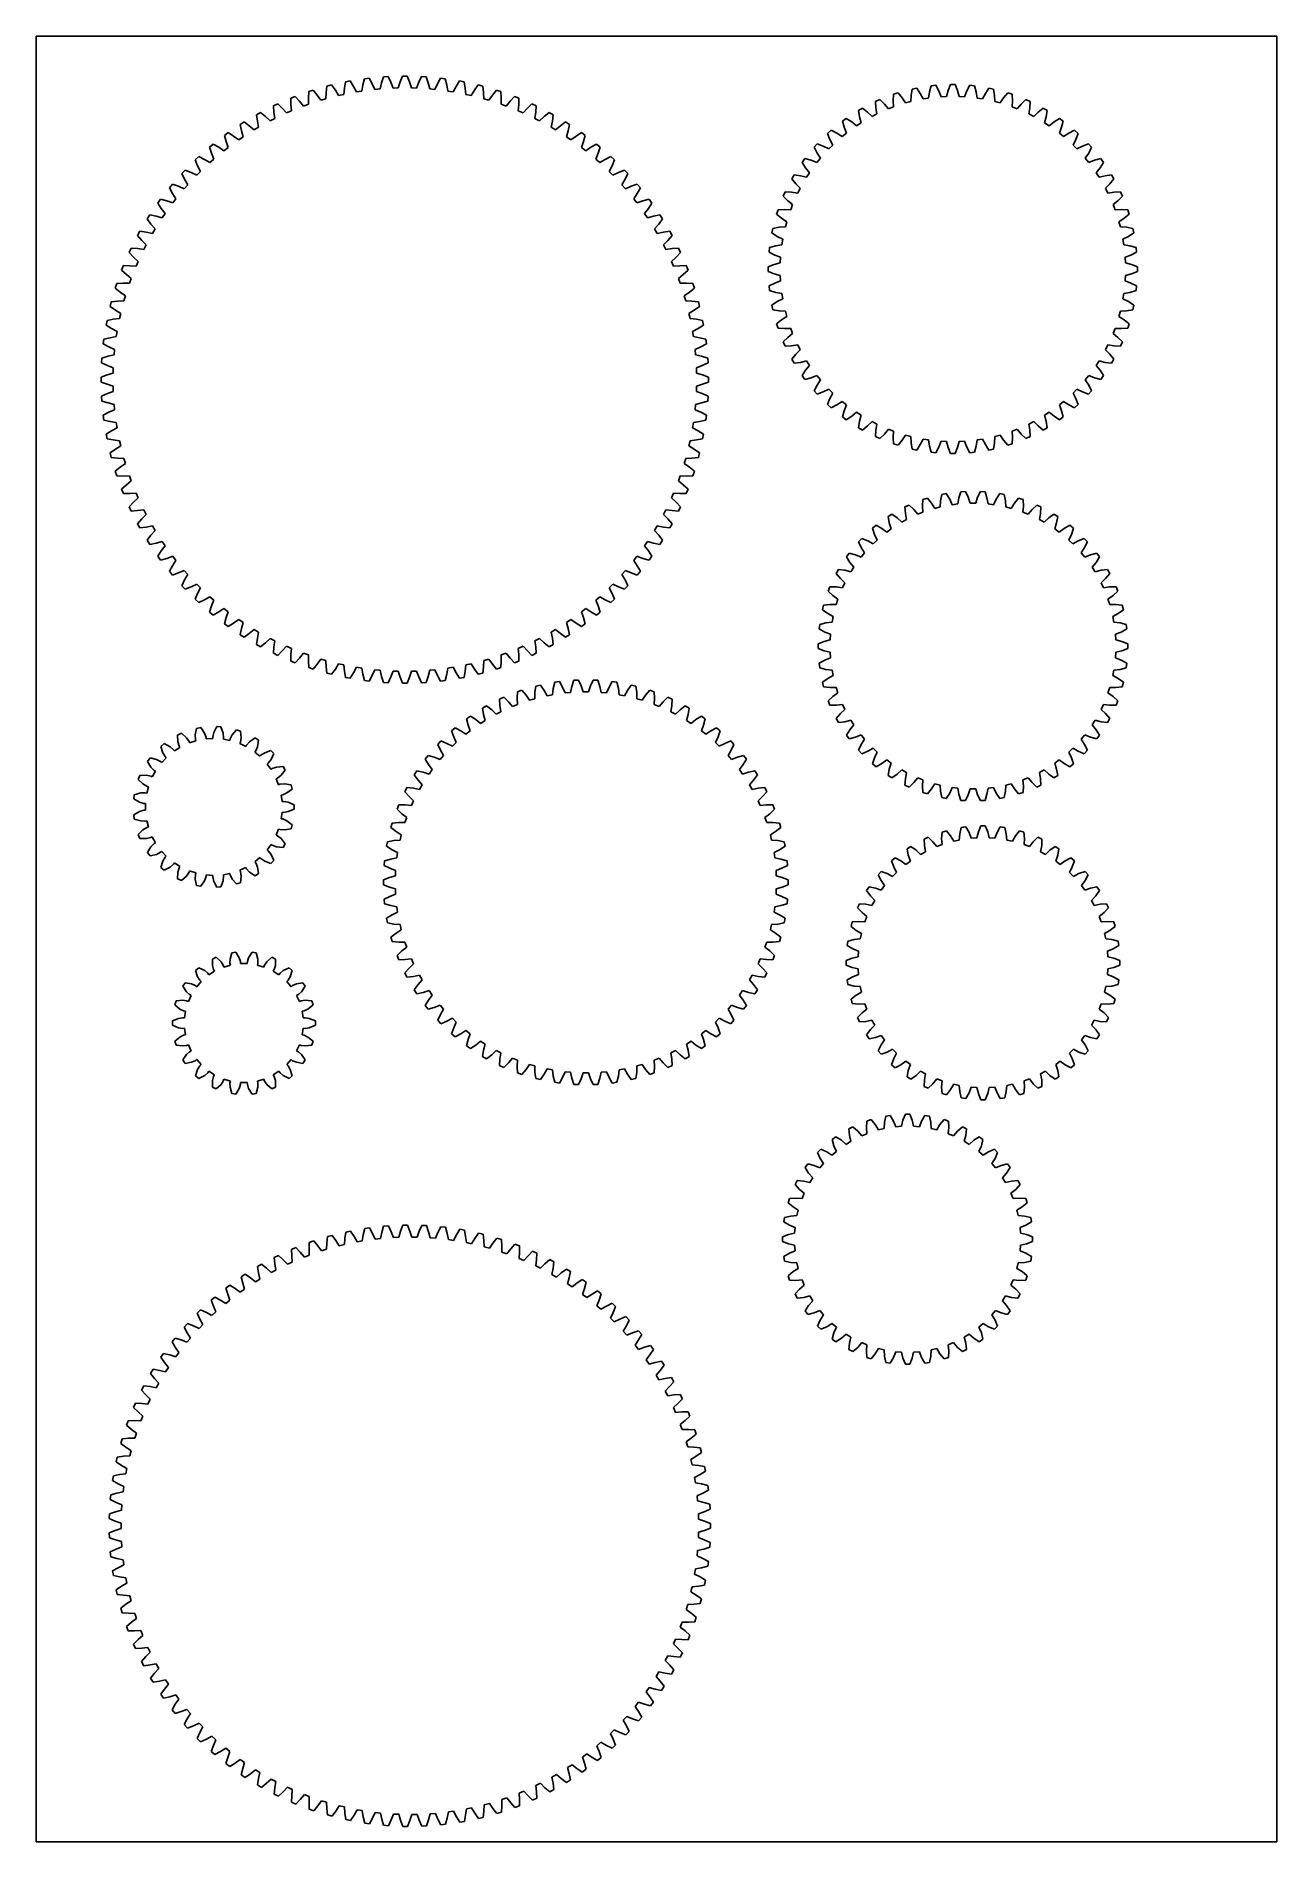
# Model space of a CAD drawing. Extents: x 1 to 200, y 2 to 291.
import ezdxf

# ---------------------------------------------------------------- set-up
doc = ezdxf.new("R2010")
doc.units = 0
doc.layers.add('Calque_1', color=7, linetype='CONTINUOUS')

msp = doc.modelspace()

# ---------------------------------------------------------------- linework, layer by layer
at = {"layer": 'Calque_1', "color": 7}
for p, q in [((1.14035, 291.359427), (200.131426, 291.359427)), ((1.14035, 1.710555), (1.14035, 291.359427)), ((200.131426, 291.359427), (200.131426, 1.710555)), ((50.592214, 283.014763), (50.770567, 284.025378)), ((50.770567, 284.025378), (51.527727, 284.169814)), ((51.527727, 284.169814), (52.065586, 283.295822)), ((53.547058, 283.530465), (53.788513, 284.527886)), ((53.788513, 284.527886), (54.553248, 284.624496)), ((54.553248, 284.624496), (55.035168, 283.718456)), ((56.291584, 282.882039), (56.528448, 283.859612)), ((56.528448, 283.859612), (56.832057, 284.839905)), ((56.832057, 284.839905), (57.60135, 284.888306)), ((57.60135, 284.888306), (58.025428, 283.953795)), ((58.025428, 283.953795), (58.382947, 283.013617)), ((59.226845, 283.040146), (59.524626, 284.000918)), ((59.524626, 284.000918), (59.88919, 284.960214)), ((59.88919, 284.960214), (60.660001, 284.960214)), ((60.660001, 284.960214), (61.024564, 284.000918)), ((61.024564, 284.000918), (61.322345, 283.040146)), ((62.166243, 283.013617), (62.523762, 283.953795)), ((62.523762, 283.953795), (62.947841, 284.888306)), ((62.947841, 284.888306), (63.717133, 284.839905)), ((63.717133, 284.839905), (64.020742, 283.859612)), ((64.020742, 283.859612), (64.257606, 282.882039)), ((65.514022, 283.718456), (65.995942, 284.624496)), ((65.995942, 284.624496), (66.760677, 284.527886)), ((66.760677, 284.527886), (67.002132, 283.530465)), ((68.483604, 283.295822), (69.021463, 284.169814)), ((69.021463, 284.169814), (69.778623, 284.025378)), ((69.778623, 284.025378), (69.956976, 283.014763)), ((41.98863, 281.398451), (42.705314, 281.682205)), ((42.002806, 280.372316), (41.98863, 281.398451)), ((42.705314, 281.682205), (43.397416, 280.924478)), ((44.808676, 281.432566), (44.85896, 282.457566)), ((44.822367, 280.426799), (44.808676, 281.432566)), ((44.85896, 282.457566), (45.592046, 282.695759)), ((45.592046, 282.695759), (46.235205, 281.896071)), ((46.235205, 281.896071), (46.815304, 281.074344)), ((46.815304, 281.074344), (47.626095, 281.309901)), ((47.626095, 281.309901), (47.675586, 282.314541)), ((47.675586, 282.314541), (47.790128, 283.334363)), ((47.790128, 283.334363), (48.536725, 283.526054)), ((48.536725, 283.526054), (49.128401, 282.68756)), ((49.128401, 282.68756), (49.655758, 281.83103)), ((49.655758, 281.83103), (50.47974, 282.015211)), ((50.47974, 282.015211), (50.592214, 283.014763)), ((52.065586, 283.295822), (52.538122, 282.407867)), ((52.538122, 282.407867), (53.372041, 282.539947)), ((53.372041, 282.539947), (53.547058, 283.530465)), ((55.035168, 283.718456), (55.451017, 282.802583)), ((55.451017, 282.802583), (56.291584, 282.882039)), ((58.382947, 283.013617), (59.226845, 283.040146)), ((61.322345, 283.040146), (62.166243, 283.013617)), ((64.257606, 282.882039), (65.098174, 282.802583)), ((65.098174, 282.802583), (65.514022, 283.718456)), ((67.002132, 283.530465), (67.17715, 282.539947)), ((67.17715, 282.539947), (68.011068, 282.407867)), ((68.011068, 282.407867), (68.483604, 283.295822)), ((69.956976, 283.014763), (70.06945, 282.015211)), ((70.06945, 282.015211), (70.893432, 281.83103)), ((70.893432, 281.83103), (71.42079, 282.68756)), ((71.42079, 282.68756), (72.012466, 283.526054)), ((72.012466, 283.526054), (72.759062, 283.334363)), ((72.759062, 283.334363), (72.873605, 282.314541)), ((72.873605, 282.314541), (72.923095, 281.309901)), ((72.923095, 281.309901), (73.733886, 281.074344)), ((73.733886, 281.074344), (74.313985, 281.896071)), ((74.313985, 281.896071), (74.957144, 282.695759)), ((74.957144, 282.695759), (75.69023, 282.457566)), ((75.69023, 282.457566), (75.740514, 281.432566)), ((75.740514, 281.432566), (75.726823, 280.426799)), ((77.151775, 280.924478), (77.843877, 281.682205)), ((77.843877, 281.682205), (78.56056, 281.398451)), ((78.56056, 281.398451), (78.546384, 280.372316)), ((135.784395, 280.888777), (136.469766, 281.193924)), ((136.469766, 281.193924), (137.203595, 280.467199)), ((138.603804, 281.004691), (138.66287, 282.035779)), ((138.652177, 280.007202), (138.603804, 281.004691)), ((138.66287, 282.035779), (139.376384, 282.267613)), ((139.376384, 282.267613), (140.030225, 281.468162)), ((140.030225, 281.468162), (140.577401, 280.632745)), ((141.422792, 280.859268), (141.478948, 281.856348)), ((141.478948, 281.856348), (141.645471, 282.875613)), ((141.645471, 282.875613), (142.379308, 283.031595)), ((142.379308, 283.031595), (142.946004, 282.168181)), ((142.946004, 282.168181), (143.402857, 281.280143)), ((143.402857, 281.280143), (144.267293, 281.417058)), ((144.267293, 281.417058), (144.427366, 282.402803)), ((144.427366, 282.402803), (144.699516, 283.399079)), ((144.699516, 283.399079), (145.445638, 283.4775)), ((145.445638, 283.4775), (145.918978, 282.559578)), ((145.918978, 282.559578), (146.280505, 281.628654)), ((146.280505, 281.628654), (147.154516, 281.674458)), ((147.154516, 281.674458), (147.416751, 282.638075)), ((147.416751, 282.638075), (147.791551, 283.600444)), ((147.791551, 283.600444), (148.541782, 283.600444)), ((148.541782, 283.600444), (148.916582, 282.638075)), ((148.916582, 282.638075), (149.178817, 281.674458)), ((149.178817, 281.674458), (150.052828, 281.628654)), ((150.052828, 281.628654), (150.414355, 282.559578)), ((150.414355, 282.559578), (150.887695, 283.4775)), ((150.887695, 283.4775), (151.633817, 283.399079)), ((151.633817, 283.399079), (151.905967, 282.402803)), ((151.905967, 282.402803), (152.066041, 281.417058)), ((152.066041, 281.417058), (152.930476, 281.280143)), ((152.930476, 281.280143), (153.387329, 282.168181)), ((153.387329, 282.168181), (153.954026, 283.031595)), ((153.954026, 283.031595), (154.687863, 282.875613)), ((154.687863, 282.875613), (154.854385, 281.856348)), ((154.854385, 281.856348), (154.910542, 280.859268)), ((155.755933, 280.632745), (156.303108, 281.468162)), ((156.303108, 281.468162), (156.956949, 282.267613)), ((156.956949, 282.267613), (157.670463, 282.035779)), ((157.670463, 282.035779), (157.72953, 281.004691)), ((157.72953, 281.004691), (157.681157, 280.007202)), ((159.129738, 280.467199), (159.863567, 281.193924)), ((159.863567, 281.193924), (160.548938, 280.888777)), ((36.475512, 278.750681), (37.15098, 279.122024)), ((36.618187, 277.734416), (36.475512, 278.750681)), ((37.15098, 279.122024), (37.932591, 278.457018)), ((37.932591, 278.457018), (38.656393, 277.758543)), ((38.656393, 277.758543), (39.408684, 278.141855)), ((39.190464, 280.161194), (39.887917, 280.48939)), ((39.269046, 279.137975), (39.190464, 280.161194)), ((39.408684, 278.141855), (39.269046, 279.137975)), ((39.887917, 280.48939), (40.626233, 279.776618)), ((40.626233, 279.776618), (41.304746, 279.034075)), ((41.304746, 279.034075), (42.079621, 279.369392)), ((42.079621, 279.369392), (42.002806, 280.372316)), ((43.397416, 280.924478), (44.027968, 280.140798)), ((44.027968, 280.140798), (44.822367, 280.426799)), ((75.726823, 280.426799), (76.521223, 280.140798)), ((76.521223, 280.140798), (77.151775, 280.924478)), ((78.546384, 280.372316), (78.469569, 279.369392)), ((78.469569, 279.369392), (79.244444, 279.034075)), ((79.244444, 279.034075), (79.922957, 279.776618)), ((79.922957, 279.776618), (80.661273, 280.48939)), ((80.661273, 280.48939), (81.358726, 280.161194)), ((81.280144, 279.137975), (81.140506, 278.141855)), ((81.140506, 278.141855), (81.892798, 277.758543)), ((81.358726, 280.161194), (81.280144, 279.137975)), ((81.892798, 277.758543), (82.616599, 278.457018)), ((82.616599, 278.457018), (83.39821, 279.122024)), ((83.39821, 279.122024), (84.073678, 278.750681)), ((84.073678, 278.750681), (83.931004, 277.734416)), ((130.464487, 277.726774), (131.071439, 278.167751)), ((131.071439, 278.167751), (131.940323, 277.609476)), ((133.041585, 279.447178), (133.691305, 279.822293)), ((133.198184, 278.426343), (133.041585, 279.447178)), ((133.45289, 277.460709), (133.198184, 278.426343)), ((133.691305, 279.822293), (134.497075, 279.176258)), ((134.497075, 279.176258), (135.205986, 278.472859)), ((135.205986, 278.472859), (135.985806, 278.870197)), ((135.833431, 279.857165), (135.784395, 280.888777)), ((135.985806, 278.870197), (135.833431, 279.857165)), ((137.203595, 280.467199), (137.835095, 279.693555)), ((137.835095, 279.693555), (138.652177, 280.007202)), ((140.577401, 280.632745), (141.422792, 280.859268)), ((154.910542, 280.859268), (155.755933, 280.632745)), ((157.681157, 280.007202), (158.498238, 279.693555)), ((158.498238, 279.693555), (159.129738, 280.467199)), ((160.499902, 279.857165), (160.347527, 278.870197)), ((160.347527, 278.870197), (161.127347, 278.472859)), ((160.548938, 280.888777), (160.499902, 279.857165)), ((161.127347, 278.472859), (161.836258, 279.176258)), ((161.836258, 279.176258), (162.642028, 279.822293)), ((162.642028, 279.822293), (163.291749, 279.447178)), ((163.135149, 278.426343), (162.880444, 277.460709)), ((163.291749, 279.447178), (163.135149, 278.426343)), ((164.393011, 277.609476), (165.261894, 278.167751)), ((165.261894, 278.167751), (165.868847, 277.726774)), ((31.337718, 275.432818), (31.96132, 275.885889)), ((31.606642, 274.442446), (31.337718, 275.432818)), ((31.96132, 275.885889), (32.820116, 275.324089)), ((32.820116, 275.324089), (33.625753, 274.721838)), ((33.625753, 274.721838), (34.32407, 275.196414)), ((33.85448, 277.172481), (34.505299, 277.585502)), ((34.060686, 276.16718), (33.85448, 277.172481)), ((34.32407, 275.196414), (34.060686, 276.16718)), ((34.505299, 277.585502), (35.327127, 276.970886)), ((35.327127, 276.970886), (36.093358, 276.319238)), ((36.093358, 276.319238), (36.820094, 276.749029)), ((36.820094, 276.749029), (36.618187, 277.734416)), ((83.931004, 277.734416), (83.729096, 276.749029)), ((83.729096, 276.749029), (84.455833, 276.319238)), ((84.455833, 276.319238), (85.222063, 276.970886)), ((85.222063, 276.970886), (86.043891, 277.585502)), ((86.043891, 277.585502), (86.69471, 277.172481)), ((86.488504, 276.16718), (86.22512, 275.196414)), ((86.22512, 275.196414), (86.923437, 274.721838)), ((86.69471, 277.172481), (86.488504, 276.16718)), ((86.923437, 274.721838), (87.729074, 275.324089)), ((87.729074, 275.324089), (88.587871, 275.885889)), ((88.587871, 275.885889), (89.211472, 275.432818)), ((89.211472, 275.432818), (88.942548, 274.442446)), ((128.08134, 275.746415), (128.63887, 276.248417)), ((128.446761, 274.780447), (128.08134, 275.746415)), ((128.63887, 276.248417), (129.56135, 275.784026)), ((129.56135, 275.784026), (130.401015, 275.243393)), ((130.401015, 275.243393), (131.081182, 275.794181)), ((130.726936, 276.727902), (130.464487, 277.726774)), ((131.081182, 275.794181), (130.726936, 276.727902)), ((131.940323, 277.609476), (132.718875, 276.984035)), ((132.718875, 276.984035), (133.45289, 277.460709)), ((162.880444, 277.460709), (163.614458, 276.984035)), ((163.614458, 276.984035), (164.393011, 277.609476)), ((165.606397, 276.727902), (165.252152, 275.794181)), ((165.252152, 275.794181), (165.932318, 275.243393)), ((165.868847, 277.726774), (165.606397, 276.727902)), ((165.932318, 275.243393), (166.771983, 275.784026)), ((166.771983, 275.784026), (167.694463, 276.248417)), ((167.694463, 276.248417), (168.251993, 275.746415)), ((168.251993, 275.746415), (167.886572, 274.780447)), ((28.935158, 273.538559), (29.529078, 274.029891)), ((29.265736, 272.567026), (28.935158, 273.538559)), ((29.648712, 271.636929), (29.265736, 272.567026)), ((29.529078, 274.029891), (30.421459, 273.523124)), ((30.421459, 273.523124), (31.263319, 272.97265)), ((31.263319, 272.97265), (31.930459, 273.490135)), ((31.930459, 273.490135), (31.606642, 274.442446)), ((88.942548, 274.442446), (88.618732, 273.490135)), ((88.618732, 273.490135), (89.285871, 272.97265)), ((89.285871, 272.97265), (90.127732, 273.523124)), ((90.127732, 273.523124), (91.020113, 274.029891)), ((91.283454, 272.567026), (90.900479, 271.636929)), ((91.020113, 274.029891), (91.614032, 273.538559)), ((91.614032, 273.538559), (91.283454, 272.567026)), ((125.918251, 273.527798), (126.420253, 274.085328)), ((126.382642, 272.605318), (125.918251, 273.527798)), ((126.923275, 271.765653), (126.382642, 272.605318)), ((126.420253, 274.085328), (127.386221, 273.719907)), ((127.386221, 273.719907), (128.277798, 273.270002)), ((128.277798, 273.270002), (128.896666, 273.88887)), ((128.896666, 273.88887), (128.446761, 274.780447)), ((167.886572, 274.780447), (167.436667, 273.88887)), ((167.436667, 273.88887), (168.055536, 273.270002)), ((168.055536, 273.270002), (168.947112, 273.719907)), ((168.947112, 273.719907), (169.91308, 274.085328)), ((169.950692, 272.605318), (169.410058, 271.765653)), ((169.91308, 274.085328), (170.415083, 273.527798)), ((170.415083, 273.527798), (169.950692, 272.605318)), ((24.510077, 269.316735), (25.037734, 269.878634)), ((25.037734, 269.878634), (25.98659, 269.487705)), ((25.98659, 269.487705), (26.890805, 269.047083)), ((26.656278, 271.497178), (27.218177, 272.024835)), ((27.047207, 270.548321), (26.656278, 271.497178)), ((26.890805, 269.047083), (27.487829, 269.644107)), ((27.487829, 269.644107), (27.047207, 270.548321)), ((27.218177, 272.024835), (28.140615, 271.5751)), ((28.140615, 271.5751), (29.01538, 271.078572)), ((29.01538, 271.078572), (29.648712, 271.636929)), ((90.900479, 271.636929), (91.533811, 271.078572)), ((91.533811, 271.078572), (92.408575, 271.5751)), ((92.408575, 271.5751), (93.331013, 272.024835)), ((93.501983, 270.548321), (93.061361, 269.644107)), ((93.061361, 269.644107), (93.658385, 269.047083)), ((93.331013, 272.024835), (93.892912, 271.497178)), ((93.892912, 271.497178), (93.501983, 270.548321)), ((93.658385, 269.047083), (94.5626, 269.487705)), ((94.5626, 269.487705), (95.511456, 269.878634)), ((95.511456, 269.878634), (96.039113, 269.316735)), ((123.998917, 271.095229), (124.439894, 271.702181)), ((124.557192, 270.226345), (123.998917, 271.095229)), ((124.439894, 271.702181), (125.438766, 271.439732)), ((125.182633, 269.447793), (124.557192, 270.226345)), ((124.705959, 268.713778), (125.182633, 269.447793)), ((125.438766, 271.439732), (126.372487, 271.085486)), ((126.372487, 271.085486), (126.923275, 271.765653)), ((169.410058, 271.765653), (169.960846, 271.085486)), ((169.960846, 271.085486), (170.894567, 271.439732)), ((170.894567, 271.439732), (171.893439, 271.702181)), ((171.776142, 270.226345), (171.150701, 269.447793)), ((171.150701, 269.447793), (171.627374, 268.713778)), ((172.334417, 271.095229), (171.776142, 270.226345)), ((171.893439, 271.702181), (172.334417, 271.095229)), ((22.505021, 267.005834), (22.996353, 267.599754)), ((23.011788, 266.113453), (22.505021, 267.005834)), ((22.996353, 267.599754), (23.967886, 267.269176)), ((23.967886, 267.269176), (24.897983, 266.8862)), ((24.959812, 268.394297), (24.510077, 269.316735)), ((24.897983, 266.8862), (25.45634, 267.519532)), ((25.45634, 267.519532), (24.959812, 268.394297)), ((95.589378, 268.394297), (95.09285, 267.519532)), ((95.09285, 267.519532), (95.651207, 266.8862)), ((96.039113, 269.316735), (95.589378, 268.394297)), ((95.651207, 266.8862), (96.581304, 267.269176)), ((96.581304, 267.269176), (97.552837, 267.599754)), ((98.044169, 267.005834), (97.537403, 266.113453)), ((97.552837, 267.599754), (98.044169, 267.005834)), ((122.344375, 268.475363), (122.71949, 269.125083)), ((122.99041, 267.669593), (122.344375, 268.475363)), ((122.71949, 269.125083), (123.740325, 268.968484)), ((123.693809, 266.960682), (122.99041, 267.669593)), ((123.296471, 266.180862), (123.693809, 266.960682)), ((123.740325, 268.968484), (124.705959, 268.713778)), ((171.627374, 268.713778), (172.593008, 268.968484)), ((172.593008, 268.968484), (173.613843, 269.125083)), ((173.342924, 267.669593), (172.639524, 266.960682)), ((172.639524, 266.960682), (173.036862, 266.180862)), ((173.988959, 268.475363), (173.342924, 267.669593)), ((173.613843, 269.125083), (173.988959, 268.475363)), ((20.649023, 264.573592), (21.102094, 265.197193)), ((21.210823, 263.714796), (20.649023, 264.573592)), ((21.102094, 265.197193), (22.092466, 264.928269)), ((21.813074, 262.909159), (21.210823, 263.714796)), ((22.092466, 264.928269), (23.044777, 264.604453)), ((23.562262, 265.271593), (23.011788, 266.113453)), ((23.044777, 264.604453), (23.562262, 265.271593)), ((97.537403, 266.113453), (96.986928, 265.271593)), ((96.986928, 265.271593), (97.504414, 264.604453)), ((97.504414, 264.604453), (98.456725, 264.928269)), ((98.456725, 264.928269), (99.447096, 265.197193)), ((99.338367, 263.714796), (98.736116, 262.909159)), ((99.900167, 264.573592), (99.338367, 263.714796)), ((99.447096, 265.197193), (99.900167, 264.573592)), ((120.972744, 265.696902), (121.277891, 266.382273)), ((121.699469, 264.963073), (120.972744, 265.696902)), ((121.277891, 266.382273), (122.309503, 266.333237)), ((122.473113, 264.331573), (121.699469, 264.963073)), ((122.159466, 263.514491), (122.473113, 264.331573)), ((122.309503, 266.333237), (123.296471, 266.180862)), ((173.036862, 266.180862), (174.02383, 266.333237)), ((174.633865, 264.963073), (173.86022, 264.331573)), ((173.86022, 264.331573), (174.173868, 263.514491)), ((174.02383, 266.333237), (175.055443, 266.382273)), ((175.36059, 265.696902), (174.633865, 264.963073)), ((175.055443, 266.382273), (175.36059, 265.696902)), ((18.94941, 262.029613), (19.362431, 262.680432)), ((19.564025, 261.207785), (18.94941, 262.029613)), ((19.362431, 262.680432), (20.367732, 262.474226)), ((20.215674, 260.441554), (19.564025, 261.207785)), ((20.367732, 262.474226), (21.338498, 262.210842)), ((21.338498, 262.210842), (21.813074, 262.909159)), ((98.736116, 262.909159), (99.210693, 262.210842)), ((99.210693, 262.210842), (100.181458, 262.474226)), ((100.181458, 262.474226), (101.186759, 262.680432)), ((100.985165, 261.207785), (100.333516, 260.441554)), ((101.59978, 262.029613), (100.985165, 261.207785)), ((101.186759, 262.680432), (101.59978, 262.029613)), ((119.291055, 260.521197), (120.31032, 260.68772)), ((119.899055, 262.790284), (120.130889, 263.503798)), ((120.698506, 262.136443), (119.899055, 262.790284)), ((120.130889, 263.503798), (121.161977, 263.562864)), ((120.31032, 260.68772), (121.3074, 260.743876)), ((121.533923, 261.589267), (120.698506, 262.136443)), ((121.161977, 263.562864), (122.159466, 263.514491)), ((121.3074, 260.743876), (121.533923, 261.589267)), ((174.173868, 263.514491), (175.171357, 263.562864)), ((175.634828, 262.136443), (174.799411, 261.589267)), ((174.799411, 261.589267), (175.025933, 260.743876)), ((175.025933, 260.743876), (176.023013, 260.68772)), ((175.171357, 263.562864), (176.202444, 263.503798)), ((176.434279, 262.790284), (175.634828, 262.136443)), ((176.023013, 260.68772), (177.042278, 260.521197)), ((176.202444, 263.503798), (176.434279, 262.790284)), ((17.412888, 259.383932), (17.784231, 260.0594)), ((18.077894, 258.60232), (17.412888, 259.383932)), ((17.784231, 260.0594), (18.800496, 259.916725)), ((18.776369, 257.878519), (18.077894, 258.60232)), ((18.393057, 257.126228), (18.776369, 257.878519)), ((18.800496, 259.916725), (19.785883, 259.714818)), ((19.785883, 259.714818), (20.215674, 260.441554)), ((100.333516, 260.441554), (100.763307, 259.714818)), ((100.763307, 259.714818), (101.748694, 259.916725)), ((101.748694, 259.916725), (102.76496, 260.0594)), ((102.471296, 258.60232), (101.772822, 257.878519)), ((101.772822, 257.878519), (102.156133, 257.126228)), ((103.136302, 259.383932), (102.471296, 258.60232)), ((102.76496, 260.0594), (103.136302, 259.383932)), ((119.135073, 259.78736), (119.291055, 260.521197)), ((119.998487, 259.220664), (119.135073, 259.78736)), ((119.763865, 257.739302), (120.74961, 257.899375)), ((120.886525, 258.763811), (119.998487, 259.220664)), ((120.74961, 257.899375), (120.886525, 258.763811)), ((176.334846, 259.220664), (175.446809, 258.763811)), ((175.446809, 258.763811), (175.583723, 257.899375)), ((175.583723, 257.899375), (176.569469, 257.739302)), ((177.19826, 259.78736), (176.334846, 259.220664)), ((177.042278, 260.521197), (177.19826, 259.78736)), ((16.045521, 256.646995), (16.373718, 257.344448)), ((16.758293, 255.908679), (16.045521, 256.646995)), ((16.373718, 257.344448), (17.396937, 257.265866)), ((17.500837, 255.230166), (16.758293, 255.908679)), ((17.16552, 254.455291), (17.500837, 255.230166)), ((17.396937, 257.265866), (18.393057, 257.126228)), ((102.156133, 257.126228), (103.152253, 257.265866)), ((103.790897, 255.908679), (103.048353, 255.230166)), ((103.048353, 255.230166), (103.38367, 254.455291)), ((103.152253, 257.265866), (104.175473, 257.344448)), ((104.503669, 256.646995), (103.790897, 255.908679)), ((104.175473, 257.344448), (104.503669, 256.646995)), ((118.689168, 256.72103), (118.767589, 257.467152)), ((119.60709, 256.24769), (118.689168, 256.72103)), ((118.767589, 257.467152), (119.763865, 257.739302)), ((119.528593, 254.749917), (120.49221, 255.012152)), ((120.538014, 255.886163), (119.60709, 256.24769)), ((120.49221, 255.012152), (120.538014, 255.886163)), ((176.726243, 256.24769), (175.795319, 255.886163)), ((175.795319, 255.886163), (175.841124, 255.012152)), ((175.841124, 255.012152), (176.804741, 254.749917)), ((176.569469, 257.739302), (177.565744, 257.467152)), ((177.644165, 256.72103), (176.726243, 256.24769)), ((177.565744, 257.467152), (177.644165, 256.72103)), ((14.852706, 253.829598), (15.136461, 254.546282)), ((15.610434, 253.137496), (14.852706, 253.829598)), ((15.136461, 254.546282), (16.162596, 254.532106)), ((16.394114, 252.506944), (15.610434, 253.137496)), ((16.108113, 251.712545), (16.394114, 252.506944)), ((16.162596, 254.532106), (17.16552, 254.455291)), ((103.38367, 254.455291), (104.386594, 254.532106)), ((104.938757, 253.137496), (104.155076, 252.506944)), ((104.155076, 252.506944), (104.441077, 251.712545)), ((104.386594, 254.532106), (105.412729, 254.546282)), ((105.696484, 253.829598), (104.938757, 253.137496)), ((105.412729, 254.546282), (105.696484, 253.829598)), ((118.566224, 254.375117), (119.528593, 254.749917)), ((118.566224, 253.624886), (118.566224, 254.375117)), ((119.528593, 253.250086), (118.566224, 253.624886)), ((120.49221, 252.987851), (119.528593, 253.250086)), ((119.60709, 251.752313), (120.538014, 252.11384)), ((120.538014, 252.11384), (120.49221, 252.987851)), ((175.841124, 252.987851), (175.795319, 252.11384)), ((175.795319, 252.11384), (176.726243, 251.752313)), ((176.804741, 253.250086), (175.841124, 252.987851)), ((176.804741, 254.749917), (177.76711, 254.375117)), ((177.76711, 253.624886), (176.804741, 253.250086)), ((177.76711, 254.375117), (177.76711, 253.624886)), ((13.839153, 250.942866), (14.077346, 251.675952)), ((14.638841, 250.299707), (13.839153, 250.942866)), ((14.077346, 251.675952), (15.102346, 251.726236)), ((15.460568, 249.719607), (14.638841, 250.299707)), ((15.102346, 251.726236), (16.108113, 251.712545)), ((15.225011, 248.908817), (15.460568, 249.719607)), ((104.441077, 251.712545), (105.446844, 251.726236)), ((105.910349, 250.299707), (105.088622, 249.719607)), ((105.088622, 249.719607), (105.324179, 248.908817)), ((105.446844, 251.726236), (106.471844, 251.675952)), ((106.710037, 250.942866), (105.910349, 250.299707)), ((106.471844, 251.675952), (106.710037, 250.942866)), ((118.689168, 251.278973), (119.60709, 251.752313)), ((118.767589, 250.532851), (118.689168, 251.278973)), ((119.763865, 250.260701), (118.767589, 250.532851)), ((120.74961, 250.100627), (119.763865, 250.260701)), ((119.998487, 248.779339), (120.886525, 249.236192)), ((120.886525, 249.236192), (120.74961, 250.100627)), ((175.583723, 250.100627), (175.446809, 249.236192)), ((175.446809, 249.236192), (176.334846, 248.779339)), ((176.569469, 250.260701), (175.583723, 250.100627)), ((177.565744, 250.532851), (176.569469, 250.260701)), ((176.726243, 251.752313), (177.644165, 251.278973)), ((177.644165, 251.278973), (177.565744, 250.532851)), ((13.008858, 247.998187), (13.200549, 248.744784)), ((13.847352, 247.406511), (13.008858, 247.998187)), ((13.200549, 248.744784), (14.220371, 248.859326)), ((14.703882, 246.879154), (13.847352, 247.406511)), ((14.220371, 248.859326), (15.225011, 248.908817)), ((14.519701, 246.055172), (14.703882, 246.879154)), ((105.324179, 248.908817), (106.32882, 248.859326)), ((106.701838, 247.406511), (105.845308, 246.879154)), ((105.845308, 246.879154), (106.029489, 246.055172)), ((106.32882, 248.859326), (107.348641, 248.744784)), ((107.540332, 247.998187), (106.701838, 247.406511)), ((107.348641, 248.744784), (107.540332, 247.998187)), ((119.135073, 248.212642), (119.998487, 248.779339)), ((119.291055, 247.478805), (119.135073, 248.212642)), ((120.31032, 247.312283), (119.291055, 247.478805)), ((121.3074, 247.256126), (120.31032, 247.312283)), ((120.698506, 245.86356), (121.533923, 246.410735)), ((121.533923, 246.410735), (121.3074, 247.256126)), ((175.025933, 247.256126), (174.799411, 246.410735)), ((174.799411, 246.410735), (175.634828, 245.86356)), ((176.023013, 247.312283), (175.025933, 247.256126)), ((177.042278, 247.478805), (176.023013, 247.312283)), ((176.334846, 248.779339), (177.19826, 248.212642)), ((177.19826, 248.212642), (177.042278, 247.478805)), ((12.365098, 245.007185), (12.509534, 245.764345)), ((13.23909, 244.469326), (12.365098, 245.007185)), ((12.509534, 245.764345), (13.520149, 245.942698)), ((14.127045, 243.99679), (13.23909, 244.469326)), ((13.520149, 245.942698), (14.519701, 246.055172)), ((13.994965, 243.162871), (14.127045, 243.99679)), ((106.029489, 246.055172), (107.029041, 245.942698)), ((107.310101, 244.469326), (106.422145, 243.99679)), ((106.422145, 243.99679), (106.554225, 243.162871)), ((107.029041, 245.942698), (108.039656, 245.764345)), ((108.184092, 245.007185), (107.310101, 244.469326)), ((108.039656, 245.764345), (108.184092, 245.007185)), ((119.899055, 245.209719), (120.698506, 245.86356)), ((120.130889, 244.496205), (119.899055, 245.209719)), ((121.161977, 244.437138), (120.130889, 244.496205)), ((122.159466, 244.485511), (121.161977, 244.437138)), ((121.699469, 243.03693), (122.473113, 243.66843)), ((122.473113, 243.66843), (122.159466, 244.485511)), ((174.173868, 244.485511), (173.86022, 243.66843)), ((173.86022, 243.66843), (174.633865, 243.03693)), ((175.171357, 244.437138), (174.173868, 244.485511)), ((176.202444, 244.496205), (175.171357, 244.437138)), ((175.634828, 245.86356), (176.434279, 245.209719)), ((176.434279, 245.209719), (176.202444, 244.496205)), ((11.910416, 241.981664), (12.007026, 242.746399)), ((12.816456, 241.499744), (11.910416, 241.981664)), ((12.007026, 242.746399), (13.004447, 242.987854)), ((13.732329, 241.083895), (12.816456, 241.499744)), ((13.004447, 242.987854), (13.994965, 243.162871)), ((13.652873, 240.243327), (13.732329, 241.083895)), ((106.554225, 243.162871), (107.544743, 242.987854)), ((107.732734, 241.499744), (106.816861, 241.083895)), ((106.816861, 241.083895), (106.896318, 240.243327)), ((107.544743, 242.987854), (108.542164, 242.746399)), ((108.638775, 241.981664), (107.732734, 241.499744)), ((108.542164, 242.746399), (108.638775, 241.981664)), ((120.972744, 242.303101), (121.699469, 243.03693)), ((121.277891, 241.61773), (120.972744, 242.303101)), ((122.309503, 241.666766), (121.277891, 241.61773)), ((123.296471, 241.819141), (122.309503, 241.666766)), ((122.99041, 240.33041), (123.693809, 241.039321)), ((123.693809, 241.039321), (123.296471, 241.819141)), ((173.036862, 241.819141), (172.639524, 241.039321)), ((172.639524, 241.039321), (173.342924, 240.33041)), ((174.02383, 241.666766), (173.036862, 241.819141)), ((175.055443, 241.61773), (174.02383, 241.666766)), ((174.633865, 243.03693), (175.36059, 242.303101)), ((175.36059, 242.303101), (175.055443, 241.61773)), ((11.646606, 238.933562), (11.695007, 239.702855)), ((12.581117, 238.509484), (11.646606, 238.933562)), ((11.695007, 239.702855), (12.6753, 240.006464)), ((13.521295, 238.151965), (12.581117, 238.509484)), ((12.6753, 240.006464), (13.652873, 240.243327)), ((13.494766, 237.308067), (13.521295, 238.151965)), ((106.896318, 240.243327), (107.87389, 240.006464)), ((107.968074, 238.509484), (107.027895, 238.151965)), ((107.027895, 238.151965), (107.054424, 237.308067)), ((107.87389, 240.006464), (108.854184, 239.702855)), ((108.902585, 238.933562), (107.968074, 238.509484)), ((108.854184, 239.702855), (108.902585, 238.933562)), ((122.344375, 239.52464), (122.99041, 240.33041)), ((122.71949, 238.874919), (122.344375, 239.52464)), ((123.740325, 239.031519), (122.71949, 238.874919)), ((124.705959, 239.286224), (123.740325, 239.031519)), ((123.998917, 236.904774), (124.557192, 237.773657)), ((124.557192, 237.773657), (125.182633, 238.55221)), ((125.182633, 238.55221), (124.705959, 239.286224)), ((171.627374, 239.286224), (171.150701, 238.55221)), ((171.150701, 238.55221), (171.776142, 237.773657)), ((172.593008, 239.031519), (171.627374, 239.286224)), ((171.776142, 237.773657), (172.334417, 236.904774)), ((173.613843, 238.874919), (172.593008, 239.031519)), ((173.342924, 240.33041), (173.988959, 239.52464)), ((173.988959, 239.52464), (173.613843, 238.874919)), ((11.574698, 236.645722), (12.533994, 237.010286)), ((11.574698, 235.874911), (11.574698, 236.645722)), ((12.533994, 235.510348), (11.574698, 235.874911)), ((12.533994, 237.010286), (13.494766, 237.308067)), ((13.494766, 235.212567), (12.533994, 235.510348)), ((13.521295, 234.368669), (13.494766, 235.212567)), ((107.054424, 235.212567), (107.027895, 234.368669)), ((107.054424, 237.308067), (108.015196, 237.010286)), ((108.015196, 235.510348), (107.054424, 235.212567)), ((108.015196, 237.010286), (108.974492, 236.645722)), ((108.974492, 235.874911), (108.015196, 235.510348)), ((108.974492, 236.645722), (108.974492, 235.874911)), ((124.439894, 236.297821), (123.998917, 236.904774)), ((125.438766, 236.560271), (124.439894, 236.297821)), ((126.372487, 236.914516), (125.438766, 236.560271)), ((125.918251, 234.472205), (126.382642, 235.394685)), ((126.923275, 236.23435), (126.372487, 236.914516)), ((126.382642, 235.394685), (126.923275, 236.23435)), ((128.277798, 234.730001), (127.386221, 234.280096)), ((128.896666, 234.111132), (128.277798, 234.730001)), ((168.055536, 234.730001), (167.436667, 234.111132)), ((168.947112, 234.280096), (168.055536, 234.730001)), ((169.960846, 236.914516), (169.410058, 236.23435)), ((169.410058, 236.23435), (169.950692, 235.394685)), ((169.950692, 235.394685), (170.415083, 234.472205)), ((170.894567, 236.560271), (169.960846, 236.914516)), ((171.893439, 236.297821), (170.894567, 236.560271)), ((172.334417, 236.904774), (171.893439, 236.297821)), ((11.646606, 233.587071), (12.581117, 234.01115)), ((11.695007, 232.817779), (11.646606, 233.587071)), ((12.6753, 232.51417), (11.695007, 232.817779)), ((12.581117, 234.01115), (13.521295, 234.368669)), ((13.652873, 232.277306), (12.6753, 232.51417)), ((13.732329, 231.436738), (13.652873, 232.277306)), ((106.896318, 232.277306), (106.816861, 231.436738)), ((107.87389, 232.51417), (106.896318, 232.277306)), ((107.027895, 234.368669), (107.968074, 234.01115)), ((108.854184, 232.817779), (107.87389, 232.51417)), ((107.968074, 234.01115), (108.902585, 233.587071)), ((108.902585, 233.587071), (108.854184, 232.817779)), ((126.420253, 233.914675), (125.918251, 234.472205)), ((127.386221, 234.280096), (126.420253, 233.914675)), ((128.08134, 232.253588), (128.446761, 233.219556)), ((128.63887, 231.751585), (128.08134, 232.253588)), ((128.446761, 233.219556), (128.896666, 234.111132)), ((129.56135, 232.215976), (128.63887, 231.751585)), ((130.401015, 232.75661), (129.56135, 232.215976)), ((131.081182, 232.205822), (130.401015, 232.75661)), ((130.726936, 231.272101), (131.081182, 232.205822)), ((165.932318, 232.75661), (165.252152, 232.205822)), ((165.252152, 232.205822), (165.606397, 231.272101)), ((166.771983, 232.215976), (165.932318, 232.75661)), ((167.694463, 231.751585), (166.771983, 232.215976)), ((167.436667, 234.111132), (167.886572, 233.219556)), ((168.251993, 232.253588), (167.694463, 231.751585)), ((167.886572, 233.219556), (168.251993, 232.253588)), ((169.91308, 233.914675), (168.947112, 234.280096)), ((170.415083, 234.472205), (169.91308, 233.914675)), ((11.910416, 230.53897), (12.816456, 231.020889)), ((12.007026, 229.774235), (11.910416, 230.53897)), ((13.004447, 229.53278), (12.007026, 229.774235)), ((12.816456, 231.020889), (13.732329, 231.436738)), ((13.994965, 229.357762), (13.004447, 229.53278)), ((14.127045, 228.523844), (13.994965, 229.357762)), ((106.554225, 229.357762), (106.422145, 228.523844)), ((107.544743, 229.53278), (106.554225, 229.357762)), ((106.816861, 231.436738), (107.732734, 231.020889)), ((108.542164, 229.774235), (107.544743, 229.53278)), ((107.732734, 231.020889), (108.638775, 230.53897)), ((108.638775, 230.53897), (108.542164, 229.774235)), ((130.464487, 230.273229), (130.726936, 231.272101)), ((131.071439, 229.832251), (130.464487, 230.273229)), ((131.940323, 230.390526), (131.071439, 229.832251)), ((132.718875, 231.015967), (131.940323, 230.390526)), ((133.45289, 230.539294), (132.718875, 231.015967)), ((133.041585, 228.552825), (133.198184, 229.57366)), ((133.198184, 229.57366), (133.45289, 230.539294)), ((134.497075, 228.823744), (133.691305, 228.177709)), ((135.205986, 229.527144), (134.497075, 228.823744)), ((135.985806, 229.129806), (135.205986, 229.527144)), ((135.833431, 228.142838), (135.985806, 229.129806)), ((161.127347, 229.527144), (160.347527, 229.129806)), ((160.347527, 229.129806), (160.499902, 228.142838)), ((161.836258, 228.823744), (161.127347, 229.527144)), ((162.642028, 228.177709), (161.836258, 228.823744)), ((163.614458, 231.015967), (162.880444, 230.539294)), ((162.880444, 230.539294), (163.135149, 229.57366)), ((163.135149, 229.57366), (163.291749, 228.552825)), ((164.393011, 230.390526), (163.614458, 231.015967)), ((165.261894, 229.832251), (164.393011, 230.390526)), ((165.868847, 230.273229), (165.261894, 229.832251)), ((165.606397, 231.272101), (165.868847, 230.273229)), ((12.365098, 227.513449), (13.23909, 228.051308)), ((12.509534, 226.756289), (12.365098, 227.513449)), ((13.520149, 226.577936), (12.509534, 226.756289)), ((13.23909, 228.051308), (14.127045, 228.523844)), ((14.519701, 226.465462), (13.520149, 226.577936)), ((14.703882, 225.64148), (14.519701, 226.465462)), ((106.029489, 226.465462), (105.845308, 225.64148)), ((107.029041, 226.577936), (106.029489, 226.465462)), ((106.422145, 228.523844), (107.310101, 228.051308)), ((108.039656, 226.756289), (107.029041, 226.577936)), ((107.310101, 228.051308), (108.184092, 227.513449)), ((108.184092, 227.513449), (108.039656, 226.756289)), ((133.691305, 228.177709), (133.041585, 228.552825)), ((135.784395, 227.111225), (135.833431, 228.142838)), ((136.469766, 226.806078), (135.784395, 227.111225)), ((137.203595, 227.532803), (136.469766, 226.806078)), ((137.835095, 228.306448), (137.203595, 227.532803)), ((138.652177, 227.9928), (137.835095, 228.306448)), ((138.603804, 226.995311), (138.652177, 227.9928)), ((138.66287, 225.964224), (138.603804, 226.995311)), ((139.376384, 225.732389), (138.66287, 225.964224)), ((140.030225, 226.53184), (139.376384, 225.732389)), ((140.577401, 227.367257), (140.030225, 226.53184)), ((141.422792, 227.140735), (140.577401, 227.367257)), ((141.478948, 226.143655), (141.422792, 227.140735)), ((141.645471, 225.12439), (141.478948, 226.143655)), ((143.402857, 226.719859), (142.946004, 225.831822)), ((144.267293, 226.582945), (143.402857, 226.719859)), ((144.427366, 225.597199), (144.267293, 226.582945)), ((146.280505, 226.371349), (145.918978, 225.440425)), ((147.154516, 226.325544), (146.280505, 226.371349)), ((147.416751, 225.361927), (147.154516, 226.325544)), ((149.178817, 226.325544), (148.916582, 225.361927)), ((150.052828, 226.371349), (149.178817, 226.325544)), ((150.414355, 225.440425), (150.052828, 226.371349)), ((152.066041, 226.582945), (151.905967, 225.597199)), ((152.930476, 226.719859), (152.066041, 226.582945)), ((153.387329, 225.831822), (152.930476, 226.719859)), ((154.854385, 226.143655), (154.687863, 225.12439)), ((154.910542, 227.140735), (154.854385, 226.143655)), ((155.755933, 227.367257), (154.910542, 227.140735)), ((156.303108, 226.53184), (155.755933, 227.367257)), ((156.956949, 225.732389), (156.303108, 226.53184)), ((157.670463, 225.964224), (156.956949, 225.732389)), ((157.72953, 226.995311), (157.670463, 225.964224)), ((158.498238, 228.306448), (157.681157, 227.9928)), ((157.681157, 227.9928), (157.72953, 226.995311)), ((159.129738, 227.532803), (158.498238, 228.306448)), ((159.863567, 226.806078), (159.129738, 227.532803)), ((160.548938, 227.111225), (159.863567, 226.806078)), ((160.499902, 228.142838), (160.548938, 227.111225)), ((163.291749, 228.552825), (162.642028, 228.177709)), ((13.008858, 224.522446), (13.847352, 225.114122)), ((13.200549, 223.77585), (13.008858, 224.522446)), ((14.220371, 223.661307), (13.200549, 223.77585)), ((13.847352, 225.114122), (14.703882, 225.64148)), ((15.225011, 223.611817), (14.220371, 223.661307)), ((15.460568, 222.801026), (15.225011, 223.611817)), ((105.324179, 223.611817), (105.088622, 222.801026)), ((106.32882, 223.661307), (105.324179, 223.611817)), ((105.845308, 225.64148), (106.701838, 225.114122)), ((107.348641, 223.77585), (106.32882, 223.661307)), ((106.701838, 225.114122), (107.540332, 224.522446)), ((107.540332, 224.522446), (107.348641, 223.77585)), ((142.379308, 224.968408), (141.645471, 225.12439)), ((142.946004, 225.831822), (142.379308, 224.968408)), ((144.699516, 224.600924), (144.427366, 225.597199)), ((145.445638, 224.522503), (144.699516, 224.600924)), ((145.918978, 225.440425), (145.445638, 224.522503)), ((147.791551, 224.399558), (147.416751, 225.361927)), ((148.541782, 224.399558), (147.791551, 224.399558)), ((148.916582, 225.361927), (148.541782, 224.399558)), ((150.887695, 224.522503), (150.414355, 225.440425)), ((151.633817, 224.600924), (150.887695, 224.522503)), ((151.905967, 225.597199), (151.633817, 224.600924)), ((153.954026, 224.968408), (153.387329, 225.831822)), ((154.687863, 225.12439), (153.954026, 224.968408)), ((13.839153, 221.577768), (14.638841, 222.220927)), ((14.077346, 220.844681), (13.839153, 221.577768)), ((15.102346, 220.794398), (14.077346, 220.844681)), ((14.638841, 222.220927), (15.460568, 222.801026)), ((16.108113, 220.808088), (15.102346, 220.794398)), ((16.394114, 220.013689), (16.108113, 220.808088)), ((104.441077, 220.808088), (104.155076, 220.013689)), ((105.446844, 220.794398), (104.441077, 220.808088)), ((105.088622, 222.801026), (105.910349, 222.220927)), ((106.471844, 220.844681), (105.446844, 220.794398)), ((105.910349, 222.220927), (106.710037, 221.577768)), ((106.710037, 221.577768), (106.471844, 220.844681)), ((14.852706, 218.691035), (15.610434, 219.383137)), ((15.136461, 217.974352), (14.852706, 218.691035)), ((16.162596, 217.988528), (15.136461, 217.974352)), ((15.610434, 219.383137), (16.394114, 220.013689)), ((17.16552, 218.065343), (16.162596, 217.988528)), ((16.758293, 216.611955), (17.500837, 217.290468)), ((17.500837, 217.290468), (17.16552, 218.065343)), ((103.38367, 218.065343), (103.048353, 217.290468)), ((103.048353, 217.290468), (103.790897, 216.611955)), ((104.386594, 217.988528), (103.38367, 218.065343)), ((104.155076, 220.013689), (104.938757, 219.383137)), ((105.412729, 217.974352), (104.386594, 217.988528)), ((104.938757, 219.383137), (105.696484, 218.691035)), ((105.696484, 218.691035), (105.412729, 217.974352)), ((143.368482, 217.019772), (144.072695, 217.248583)), ((144.072695, 217.248583), (144.731641, 216.449132)), ((146.184276, 216.822106), (146.376576, 217.840121)), ((146.376576, 217.840121), (147.103914, 217.978867)), ((147.103914, 217.978867), (147.657464, 217.103132)), ((148.963039, 216.313036), (149.145394, 217.2911)), ((149.145394, 217.2911), (149.463766, 218.276987)), ((149.463766, 218.276987), (150.202759, 218.32348)), ((150.202759, 218.32348), (150.642187, 217.385272)), ((150.642187, 217.385272), (150.945686, 216.437773)), ((151.83844, 216.437773), (152.141939, 217.385272)), ((152.141939, 217.385272), (152.581367, 218.32348)), ((152.581367, 218.32348), (153.320361, 218.276987)), ((153.320361, 218.276987), (153.638733, 217.2911)), ((153.638733, 217.2911), (153.821088, 216.313036)), ((155.126662, 217.103132), (155.680212, 217.978867)), ((155.680212, 217.978867), (156.40755, 217.840121)), ((156.40755, 217.840121), (156.59985, 216.822106)), ((158.052485, 216.449132), (158.711432, 217.248583)), ((158.711432, 217.248583), (159.415644, 217.019772)), ((16.045521, 215.873639), (16.758293, 216.611955)), ((16.373718, 215.176186), (16.045521, 215.873639)), ((17.396937, 215.254768), (16.373718, 215.176186)), ((18.393057, 215.394406), (17.396937, 215.254768)), ((18.077894, 213.918313), (18.776369, 214.642114)), ((18.776369, 214.642114), (18.393057, 215.394406)), ((102.156133, 215.394406), (101.772822, 214.642114)), ((101.772822, 214.642114), (102.471296, 213.918313)), ((103.152253, 215.254768), (102.156133, 215.394406)), ((104.175473, 215.176186), (103.152253, 215.254768)), ((103.790897, 216.611955), (104.503669, 215.873639)), ((104.503669, 215.873639), (104.175473, 215.176186)), ((137.77735, 214.286218), (138.402537, 214.682974)), ((138.402537, 214.682974), (139.239594, 214.072511)), ((140.486926, 215.828879), (141.156907, 216.144146)), ((140.553838, 214.795022), (140.486926, 215.828879)), ((140.744338, 213.818514), (140.553838, 214.795022)), ((141.156907, 216.144146), (141.910856, 215.433587)), ((141.910856, 215.433587), (142.541839, 214.664353)), ((142.541839, 214.664353), (143.3719, 214.992996)), ((143.30529, 215.985684), (143.368482, 217.019772)), ((143.3719, 214.992996), (143.30529, 215.985684)), ((144.731641, 216.449132), (145.26124, 215.60688)), ((145.26124, 215.60688), (146.125943, 215.828898)), ((146.125943, 215.828898), (146.184276, 216.822106)), ((147.657464, 217.103132), (148.077326, 216.201144)), ((148.077326, 216.201144), (148.963039, 216.313036)), ((150.945686, 216.437773), (151.83844, 216.437773)), ((153.821088, 216.313036), (154.7068, 216.201144)), ((154.7068, 216.201144), (155.126662, 217.103132)), ((156.59985, 216.822106), (156.658183, 215.828898)), ((156.658183, 215.828898), (157.522886, 215.60688)), ((157.522886, 215.60688), (158.052485, 216.449132)), ((159.478836, 215.985684), (159.412226, 214.992996)), ((159.412226, 214.992996), (160.242287, 214.664353)), ((159.415644, 217.019772), (159.478836, 215.985684)), ((160.242287, 214.664353), (160.873271, 215.433587)), ((160.873271, 215.433587), (161.627219, 216.144146)), ((161.627219, 216.144146), (162.2972, 215.828879)), ((162.230288, 214.795022), (162.039788, 213.818514)), ((162.2972, 215.828879), (162.230288, 214.795022)), ((163.544532, 214.072511), (164.381589, 214.682974)), ((164.381589, 214.682974), (165.006776, 214.286218)), ((17.412888, 213.136701), (18.077894, 213.918313)), ((17.784231, 212.461234), (17.412888, 213.136701)), ((18.800496, 212.603908), (17.784231, 212.461234)), ((19.785883, 212.805816), (18.800496, 212.603908)), ((19.564025, 211.312849), (20.215674, 212.079079)), ((20.215674, 212.079079), (19.785883, 212.805816)), ((100.763307, 212.805816), (100.333516, 212.079079)), ((100.333516, 212.079079), (100.985165, 211.312849)), ((101.748694, 212.603908), (100.763307, 212.805816)), ((102.76496, 212.461234), (101.748694, 212.603908)), ((102.471296, 213.918313), (103.136302, 213.136701)), ((103.136302, 213.136701), (102.76496, 212.461234)), ((135.282486, 212.416126), (135.853015, 212.888109)), ((135.604405, 211.431391), (135.282486, 212.416126)), ((135.853015, 212.888109), (136.759984, 212.38737)), ((136.759984, 212.38737), (137.562446, 211.799222)), ((137.562446, 211.799222), (138.284698, 212.323969)), ((137.973311, 213.268903), (137.77735, 214.286218)), ((138.284698, 212.323969), (137.973311, 213.268903)), ((139.239594, 214.072511), (139.962015, 213.388427)), ((139.962015, 213.388427), (140.744338, 213.818514)), ((162.039788, 213.818514), (162.822111, 213.388427)), ((162.822111, 213.388427), (163.544532, 214.072511)), ((164.810815, 213.268903), (164.499428, 212.323969)), ((164.499428, 212.323969), (165.22168, 211.799222)), ((165.006776, 214.286218), (164.810815, 213.268903)), ((165.22168, 211.799222), (166.024142, 212.38737)), ((166.024142, 212.38737), (166.931111, 212.888109)), ((166.931111, 212.888109), (167.501641, 212.416126)), ((167.501641, 212.416126), (167.179721, 211.431391)), ((18.94941, 210.491021), (19.564025, 211.312849)), ((19.362431, 209.840202), (18.94941, 210.491021)), ((20.367732, 210.046408), (19.362431, 209.840202)), ((21.338498, 210.309792), (20.367732, 210.046408)), ((20.649023, 207.947041), (21.210823, 208.805838)), ((21.210823, 208.805838), (21.813074, 209.611475)), ((21.813074, 209.611475), (21.338498, 210.309792)), ((99.210693, 210.309792), (98.736116, 209.611475)), ((98.736116, 209.611475), (99.338367, 208.805838)), ((100.181458, 210.046408), (99.210693, 210.309792)), ((99.338367, 208.805838), (99.900167, 207.947041)), ((101.186759, 209.840202), (100.181458, 210.046408)), ((100.985165, 211.312849), (101.59978, 210.491021)), ((101.59978, 210.491021), (101.186759, 209.840202)), ((133.041681, 210.248089), (133.548555, 210.787856)), ((133.484482, 209.311467), (133.041681, 210.248089)), ((134.021079, 208.473659), (133.484482, 209.311467)), ((133.548555, 210.787856), (134.511133, 210.40474)), ((134.511133, 210.40474), (135.380981, 209.921807)), ((135.380981, 209.921807), (136.031769, 210.532936)), ((136.031769, 210.532936), (135.604405, 211.431391)), ((167.179721, 211.431391), (166.752357, 210.532936)), ((166.752357, 210.532936), (167.403145, 209.921807)), ((167.403145, 209.921807), (168.272993, 210.40474)), ((168.272993, 210.40474), (169.235572, 210.787856)), ((169.299644, 209.311467), (168.763047, 208.473659)), ((169.235572, 210.787856), (169.742445, 210.248089)), ((169.742445, 210.248089), (169.299644, 209.311467)), ((21.102094, 207.32344), (20.649023, 207.947041)), ((22.092466, 207.592364), (21.102094, 207.32344)), ((23.044777, 207.91618), (22.092466, 207.592364)), ((22.505021, 205.514799), (23.011788, 206.40718)), ((23.011788, 206.40718), (23.562262, 207.249041)), ((23.562262, 207.249041), (23.044777, 207.91618)), ((97.504414, 207.91618), (96.986928, 207.249041)), ((96.986928, 207.249041), (97.537403, 206.40718)), ((98.456725, 207.592364), (97.504414, 207.91618)), ((97.537403, 206.40718), (98.044169, 205.514799)), ((99.447096, 207.32344), (98.456725, 207.592364)), ((99.900167, 207.947041), (99.447096, 207.32344)), ((129.45903, 205.159109), (129.815748, 205.807975)), ((129.815748, 205.807975), (130.843361, 205.676278)), ((130.843361, 205.676278), (131.805982, 205.424838)), ((131.090269, 207.816299), (131.525498, 208.415338)), ((131.64697, 206.942562), (131.090269, 207.816299)), ((131.525498, 208.415338), (132.528502, 208.155888)), ((132.284343, 206.178611), (131.64697, 206.942562)), ((131.805982, 205.424838), (132.284343, 206.178611)), ((132.528502, 208.155888), (133.452021, 207.785782)), ((133.452021, 207.785782), (134.021079, 208.473659)), ((168.763047, 208.473659), (169.332106, 207.785782)), ((169.332106, 207.785782), (170.255624, 208.155888)), ((170.255624, 208.155888), (171.258628, 208.415338)), ((171.137157, 206.942562), (170.499783, 206.178611)), ((170.499783, 206.178611), (170.978144, 205.424838)), ((170.978144, 205.424838), (171.940765, 205.676278)), ((171.693857, 207.816299), (171.137157, 206.942562)), ((171.258628, 208.415338), (171.693857, 207.816299)), ((171.940765, 205.676278), (172.968378, 205.807975)), ((172.968378, 205.807975), (173.325096, 205.159109)), ((22.996353, 204.92088), (22.505021, 205.514799)), ((23.967886, 205.251458), (22.996353, 204.92088)), ((24.897983, 205.634433), (23.967886, 205.251458)), ((24.510077, 203.203899), (24.959812, 204.126337)), ((25.037734, 202.642), (24.510077, 203.203899)), ((25.45634, 205.001101), (24.897983, 205.634433)), ((24.959812, 204.126337), (25.45634, 205.001101)), ((25.98659, 203.032929), (25.037734, 202.642)), ((26.890805, 203.473551), (25.98659, 203.032929)), ((27.487829, 202.876527), (26.890805, 203.473551)), ((27.047207, 201.972312), (27.487829, 202.876527)), ((93.658385, 203.473551), (93.061361, 202.876527)), ((93.061361, 202.876527), (93.501983, 201.972312)), ((94.5626, 203.032929), (93.658385, 203.473551)), ((95.511456, 202.642), (94.5626, 203.032929)), ((95.651207, 205.634433), (95.09285, 205.001101)), ((95.09285, 205.001101), (95.589378, 204.126337)), ((96.039113, 203.203899), (95.511456, 202.642)), ((95.589378, 204.126337), (96.039113, 203.203899)), ((96.581304, 205.251458), (95.651207, 205.634433)), ((97.552837, 204.92088), (96.581304, 205.251458)), ((98.044169, 205.514799), (97.552837, 204.92088)), ((128.173692, 202.318424), (128.44627, 203.006879)), ((128.44627, 203.006879), (129.482286, 203.005017)), ((130.12085, 204.362034), (129.45903, 205.159109)), ((129.482286, 203.005017), (130.46883, 202.876208)), ((130.848947, 203.683993), (130.12085, 204.362034)), ((130.46883, 202.876208), (130.848947, 203.683993)), ((172.663276, 204.362034), (171.93518, 203.683993)), ((171.93518, 203.683993), (172.315296, 202.876208)), ((172.315296, 202.876208), (173.301841, 203.005017)), ((173.325096, 205.159109), (172.663276, 204.362034)), ((173.301841, 203.005017), (174.337856, 203.006879)), ((174.337856, 203.006879), (174.610435, 202.318424)), ((26.656278, 201.023456), (27.047207, 201.972312)), ((27.218177, 200.495799), (26.656278, 201.023456)), ((28.140615, 200.945534), (27.218177, 200.495799)), ((29.01538, 201.442062), (28.140615, 200.945534)), ((28.935158, 198.982075), (29.265736, 199.953608)), ((29.648712, 200.883705), (29.01538, 201.442062)), ((29.265736, 199.953608), (29.648712, 200.883705)), ((91.533811, 201.442062), (90.900479, 200.883705)), ((90.900479, 200.883705), (91.283454, 199.953608)), ((91.283454, 199.953608), (91.614032, 198.982075)), ((92.408575, 200.945534), (91.533811, 201.442062)), ((93.331013, 200.495799), (92.408575, 200.945534)), ((93.892912, 201.023456), (93.331013, 200.495799)), ((93.501983, 201.972312), (93.892912, 201.023456)), ((127.254516, 199.339043), (127.438661, 200.056232)), ((127.438661, 200.056232), (128.46674, 200.184231)), ((128.930188, 201.610582), (128.173692, 202.318424)), ((128.46674, 200.184231), (129.461649, 200.180085)), ((129.737525, 201.029142), (128.930188, 201.610582)), ((129.461649, 200.180085), (129.737525, 201.029142)), ((173.853938, 201.610582), (173.046602, 201.029142)), ((173.046602, 201.029142), (173.322477, 200.180085)), ((173.322477, 200.180085), (174.317386, 200.184231)), ((174.610435, 202.318424), (173.853938, 201.610582)), ((174.317386, 200.184231), (175.345465, 200.056232)), ((175.345465, 200.056232), (175.52961, 199.339043)), ((29.529078, 198.490743), (28.935158, 198.982075)), ((30.421459, 198.997509), (29.529078, 198.490743)), ((31.263319, 199.547984), (30.421459, 198.997509)), ((31.930459, 199.030498), (31.263319, 199.547984)), ((31.337718, 197.087816), (31.606642, 198.078187)), ((31.96132, 196.634745), (31.337718, 197.087816)), ((31.606642, 198.078187), (31.930459, 199.030498)), ((32.820116, 197.196545), (31.96132, 196.634745)), ((33.625753, 197.798796), (32.820116, 197.196545)), ((34.32407, 197.324219), (33.625753, 197.798796)), ((34.060686, 196.353454), (34.32407, 197.324219)), ((86.923437, 197.798796), (86.22512, 197.324219)), ((86.22512, 197.324219), (86.488504, 196.353454)), ((87.729074, 197.196545), (86.923437, 197.798796)), ((88.587871, 196.634745), (87.729074, 197.196545)), ((89.211472, 197.087816), (88.587871, 196.634745)), ((89.285871, 199.547984), (88.618732, 199.030498)), ((88.618732, 199.030498), (88.942548, 198.078187)), ((88.942548, 198.078187), (89.211472, 197.087816)), ((90.127732, 198.997509), (89.285871, 199.547984)), ((91.020113, 198.490743), (90.127732, 198.997509)), ((91.614032, 198.982075), (91.020113, 198.490743)), ((126.716005, 196.267952), (126.808809, 197.002565)), ((126.808809, 197.002565), (127.812741, 197.258408)), ((128.093766, 198.731597), (127.254516, 199.339043)), ((127.812741, 197.258408), (128.800327, 197.37899)), ((128.967611, 198.255928), (128.093766, 198.731597)), ((128.800327, 197.37899), (128.967611, 198.255928)), ((174.69036, 198.731597), (173.816515, 198.255928)), ((173.816515, 198.255928), (173.9838, 197.37899)), ((173.9838, 197.37899), (174.971385, 197.258408)), ((175.52961, 199.339043), (174.69036, 198.731597)), ((174.971385, 197.258408), (175.975318, 197.002565)), ((175.975318, 197.002565), (176.068121, 196.267952)), ((33.85448, 195.348153), (34.060686, 196.353454)), ((34.505299, 194.935132), (33.85448, 195.348153)), ((35.327127, 195.549747), (34.505299, 194.935132)), ((36.093358, 196.201395), (35.327127, 195.549747)), ((36.820094, 195.771605), (36.093358, 196.201395)), ((36.475512, 193.769952), (36.618187, 194.786217)), ((36.618187, 194.786217), (36.820094, 195.771605)), ((38.656393, 194.76209), (37.932591, 194.063616)), ((39.408684, 194.378779), (38.656393, 194.76209)), ((39.269046, 193.382659), (39.408684, 194.378779)), ((81.892798, 194.76209), (81.140506, 194.378779)), ((81.140506, 194.378779), (81.280144, 193.382659)), ((82.616599, 194.063616), (81.892798, 194.76209)), ((84.455833, 196.201395), (83.729096, 195.771605)), ((83.729096, 195.771605), (83.931004, 194.786217)), ((83.931004, 194.786217), (84.073678, 193.769952)), ((85.222063, 195.549747), (84.455833, 196.201395)), ((86.043891, 194.935132), (85.222063, 195.549747)), ((86.69471, 195.348153), (86.043891, 194.935132)), ((86.488504, 196.353454), (86.69471, 195.348153)), ((126.566653, 193.894037), (127.5306, 194.273685)), ((127.624772, 195.770479), (126.716005, 196.267952)), ((127.5306, 194.273685), (128.495287, 194.517093)), ((128.551342, 195.408083), (127.624772, 195.770479)), ((128.495287, 194.517093), (128.551342, 195.408083)), ((175.159354, 195.770479), (174.232784, 195.408083)), ((174.232784, 195.408083), (174.288839, 194.517093)), ((174.288839, 194.517093), (175.253526, 194.273685)), ((176.068121, 196.267952), (175.159354, 195.770479)), ((175.253526, 194.273685), (176.217473, 193.894037)), ((37.15098, 193.39861), (36.475512, 193.769952)), ((37.932591, 194.063616), (37.15098, 193.39861)), ((39.190464, 192.359439), (39.269046, 193.382659)), ((39.887917, 192.031243), (39.190464, 192.359439)), ((40.626233, 192.744015), (39.887917, 192.031243)), ((41.304746, 193.486559), (40.626233, 192.744015)), ((42.079621, 193.151242), (41.304746, 193.486559)), ((41.98863, 191.122183), (42.002806, 192.148317)), ((42.002806, 192.148317), (42.079621, 193.151242)), ((43.397416, 191.596155), (42.705314, 190.838428)), ((44.027968, 192.379836), (43.397416, 191.596155)), ((44.822367, 192.093834), (44.027968, 192.379836)), ((44.808676, 191.088068), (44.822367, 192.093834)), ((46.815304, 191.44629), (46.235205, 190.624563)), ((47.626095, 191.210733), (46.815304, 191.44629)), ((47.675586, 190.206092), (47.626095, 191.210733)), ((72.923095, 191.210733), (72.873605, 190.206092)), ((73.733886, 191.44629), (72.923095, 191.210733)), ((74.313985, 190.624563), (73.733886, 191.44629)), ((76.521223, 192.379836), (75.726823, 192.093834)), ((75.726823, 192.093834), (75.740514, 191.088068)), ((77.151775, 191.596155), (76.521223, 192.379836)), ((77.843877, 190.838428), (77.151775, 191.596155)), ((79.244444, 193.486559), (78.469569, 193.151242)), ((78.469569, 193.151242), (78.546384, 192.148317)), ((78.546384, 192.148317), (78.56056, 191.122183)), ((79.922957, 192.744015), (79.244444, 193.486559)), ((80.661273, 192.031243), (79.922957, 192.744015)), ((81.358726, 192.359439), (80.661273, 192.031243)), ((81.280144, 193.382659), (81.358726, 192.359439)), ((83.39821, 193.39861), (82.616599, 194.063616)), ((84.073678, 193.769952), (83.39821, 193.39861)), ((126.566653, 193.153582), (126.566653, 193.894037)), ((127.5306, 192.773934), (126.566653, 193.153582)), ((126.716005, 190.779667), (127.624772, 191.27714)), ((128.495287, 192.530525), (127.5306, 192.773934)), ((127.624772, 191.27714), (128.551342, 191.639536)), ((128.551342, 191.639536), (128.495287, 192.530525)), ((174.288839, 192.530525), (174.232784, 191.639536)), ((174.232784, 191.639536), (175.159354, 191.27714)), ((175.253526, 192.773934), (174.288839, 192.530525)), ((175.159354, 191.27714), (176.068121, 190.779667)), ((176.217473, 193.153582), (175.253526, 192.773934)), ((176.217473, 193.894037), (176.217473, 193.153582)), ((42.705314, 190.838428), (41.98863, 191.122183)), ((44.85896, 190.063068), (44.808676, 191.088068)), ((45.592046, 189.824875), (44.85896, 190.063068)), ((46.235205, 190.624563), (45.592046, 189.824875)), ((47.790128, 189.186271), (47.675586, 190.206092)), ((48.536725, 188.99458), (47.790128, 189.186271)), ((49.128401, 189.833074), (48.536725, 188.99458)), ((49.655758, 190.689604), (49.128401, 189.833074)), ((50.47974, 190.505423), (49.655758, 190.689604)), ((50.592214, 189.505871), (50.47974, 190.505423)), ((50.770567, 188.495256), (50.592214, 189.505871)), ((51.527727, 188.35082), (50.770567, 188.495256)), ((52.065586, 189.224811), (51.527727, 188.35082)), ((52.538122, 190.112767), (52.065586, 189.224811)), ((53.372041, 189.980687), (52.538122, 190.112767)), ((53.547058, 188.990169), (53.372041, 189.980687)), ((53.788513, 187.992748), (53.547058, 188.990169)), ((55.035168, 188.802178), (54.553248, 187.896137)), ((55.451017, 189.718051), (55.035168, 188.802178)), ((56.291584, 189.638594), (55.451017, 189.718051)), ((56.528448, 188.661022), (56.291584, 189.638594)), ((56.832057, 187.680728), (56.528448, 188.661022)), ((58.025428, 188.566838), (57.60135, 187.632327)), ((58.382947, 189.507017), (58.025428, 188.566838)), ((59.226845, 189.480488), (58.382947, 189.507017)), ((59.524626, 188.519716), (59.226845, 189.480488)), ((59.88919, 187.56042), (59.524626, 188.519716)), ((61.024564, 188.519716), (60.660001, 187.56042)), ((61.322345, 189.480488), (61.024564, 188.519716)), ((62.166243, 189.507017), (61.322345, 189.480488)), ((62.523762, 188.566838), (62.166243, 189.507017)), ((62.947841, 187.632327), (62.523762, 188.566838)), ((64.020742, 188.661022), (63.717133, 187.680728)), ((64.257606, 189.638594), (64.020742, 188.661022)), ((65.098174, 189.718051), (64.257606, 189.638594)), ((65.514022, 188.802178), (65.098174, 189.718051)), ((65.995942, 187.896137), (65.514022, 188.802178)), ((67.002132, 188.990169), (66.760677, 187.992748)), ((67.17715, 189.980687), (67.002132, 188.990169)), ((68.011068, 190.112767), (67.17715, 189.980687)), ((68.483604, 189.224811), (68.011068, 190.112767)), ((69.021463, 188.35082), (68.483604, 189.224811)), ((69.778623, 188.495256), (69.021463, 188.35082)), ((69.956976, 189.505871), (69.778623, 188.495256)), ((70.06945, 190.505423), (69.956976, 189.505871)), ((70.893432, 190.689604), (70.06945, 190.505423)), ((71.42079, 189.833074), (70.893432, 190.689604)), ((72.012466, 188.99458), (71.42079, 189.833074)), ((72.759062, 189.186271), (72.012466, 188.99458)), ((72.873605, 190.206092), (72.759062, 189.186271)), ((74.957144, 189.824875), (74.313985, 190.624563)), ((75.69023, 190.063068), (74.957144, 189.824875)), ((75.740514, 191.088068), (75.69023, 190.063068)), ((78.56056, 191.122183), (77.843877, 190.838428)), ((126.808809, 190.045053), (126.716005, 190.779667)), ((127.812741, 189.789211), (126.808809, 190.045053)), ((127.254516, 187.708575), (128.093766, 188.316022)), ((128.800327, 189.668628), (127.812741, 189.789211)), ((128.093766, 188.316022), (128.967611, 188.79169)), ((128.967611, 188.79169), (128.800327, 189.668628)), ((173.9838, 189.668628), (173.816515, 188.79169)), ((173.816515, 188.79169), (174.69036, 188.316022)), ((174.971385, 189.789211), (173.9838, 189.668628)), ((174.69036, 188.316022), (175.52961, 187.708575)), ((175.975318, 190.045053), (174.971385, 189.789211)), ((176.068121, 190.779667), (175.975318, 190.045053)), ((54.553248, 187.896137), (53.788513, 187.992748)), ((57.60135, 187.632327), (56.832057, 187.680728)), ((60.660001, 187.56042), (59.88919, 187.56042)), ((63.717133, 187.680728), (62.947841, 187.632327)), ((66.760677, 187.992748), (65.995942, 187.896137)), ((78.29062, 185.151193), (78.328142, 186.181809)), ((78.328142, 186.181809), (79.041413, 186.428675)), ((79.041413, 186.428675), (79.707988, 185.641749)), ((79.707988, 185.641749), (80.278625, 184.820149)), ((81.111234, 185.064627), (81.147093, 186.064309)), ((81.147093, 186.064309), (81.28241, 187.08669)), ((81.28241, 187.08669), (82.015917, 187.264637)), ((82.015917, 187.264637), (82.604672, 186.417914)), ((82.604672, 186.417914), (83.094627, 185.545791)), ((83.094627, 185.545791), (83.946704, 185.710016)), ((83.946704, 185.710016), (84.077426, 186.701764)), ((84.077426, 186.701764), (84.309314, 187.706653)), ((84.309314, 187.706653), (85.056416, 187.81407)), ((85.056416, 187.81407), (85.562019, 186.915215)), ((85.562019, 186.915215), (85.966853, 186.00047)), ((85.966853, 186.00047), (86.830685, 186.082955)), ((86.830685, 186.082955), (87.055085, 187.057785)), ((87.055085, 187.057785), (87.381444, 188.036083)), ((87.381444, 188.036083), (88.135373, 188.071998)), ((88.135373, 188.071998), (88.553245, 187.129153)), ((88.553245, 187.129153), (88.869294, 186.180065)), ((88.869294, 186.180065), (89.737054, 186.180065)), ((89.737054, 186.180065), (90.053104, 187.129153)), ((90.053104, 187.129153), (90.470976, 188.071998)), ((90.470976, 188.071998), (91.224904, 188.036083)), ((91.224904, 188.036083), (91.551263, 187.057785)), ((91.551263, 187.057785), (91.775664, 186.082955)), ((91.775664, 186.082955), (92.639495, 186.00047)), ((92.639495, 186.00047), (93.044329, 186.915215)), ((93.044329, 186.915215), (93.549933, 187.81407)), ((93.549933, 187.81407), (94.297034, 187.706653)), ((94.297034, 187.706653), (94.528922, 186.701764)), ((94.528922, 186.701764), (94.659645, 185.710016)), ((94.659645, 185.710016), (95.511722, 185.545791)), ((95.511722, 185.545791), (96.001676, 186.417914)), ((96.001676, 186.417914), (96.590431, 187.264637)), ((96.590431, 187.264637), (97.323938, 187.08669)), ((97.323938, 187.08669), (97.459255, 186.064309)), ((97.459255, 186.064309), (97.495114, 185.064627)), ((98.327724, 184.820149), (98.89836, 185.641749)), ((98.89836, 185.641749), (99.564935, 186.428675)), ((99.564935, 186.428675), (100.278207, 186.181809)), ((100.278207, 186.181809), (100.315728, 185.151193)), ((127.438661, 186.991386), (127.254516, 187.708575)), ((128.46674, 186.863387), (127.438661, 186.991386)), ((128.173692, 184.729195), (128.930188, 185.437036)), ((129.461649, 186.867533), (128.46674, 186.863387)), ((128.930188, 185.437036), (129.737525, 186.018476)), ((129.737525, 186.018476), (129.461649, 186.867533)), ((173.322477, 186.867533), (173.046602, 186.018476)), ((173.046602, 186.018476), (173.853938, 185.437036)), ((174.317386, 186.863387), (173.322477, 186.867533)), ((173.853938, 185.437036), (174.610435, 184.729195)), ((175.345465, 186.991386), (174.317386, 186.863387)), ((175.52961, 187.708575), (175.345465, 186.991386)), ((72.743636, 183.552576), (73.397296, 183.929967)), ((72.901838, 182.533483), (72.743636, 183.552576)), ((73.149076, 181.564194), (72.901838, 182.533483)), ((73.397296, 183.929967), (74.200755, 183.283413)), ((74.200755, 183.283413), (74.916566, 182.584656)), ((74.916566, 182.584656), (75.687863, 182.982284)), ((75.473266, 185.000204), (76.15984, 185.313753)), ((75.533882, 183.970689), (75.473266, 185.000204)), ((75.687863, 182.982284), (75.533882, 183.970689)), ((76.15984, 185.313753), (76.898201, 184.593753)), ((76.898201, 184.593753), (77.544351, 183.830117)), ((77.544351, 183.830117), (78.349952, 184.152629)), ((78.349952, 184.152629), (78.29062, 185.151193)), ((80.278625, 184.820149), (81.111234, 185.064627)), ((97.495114, 185.064627), (98.327724, 184.820149)), ((100.315728, 185.151193), (100.256396, 184.152629)), ((100.256396, 184.152629), (101.061997, 183.830117)), ((101.061997, 183.830117), (101.708148, 184.593753)), ((101.708148, 184.593753), (102.446509, 185.313753)), ((102.446509, 185.313753), (103.133082, 185.000204)), ((103.072466, 183.970689), (102.918486, 182.982284)), ((102.918486, 182.982284), (103.689782, 182.584656)), ((103.133082, 185.000204), (103.072466, 183.970689)), ((103.689782, 182.584656), (104.405594, 183.283413)), ((104.405594, 183.283413), (105.209052, 183.929967)), ((105.209052, 183.929967), (105.862713, 183.552576)), ((105.70451, 182.533483), (105.457272, 181.564194)), ((105.862713, 183.552576), (105.70451, 182.533483)), ((128.44627, 184.040739), (128.173692, 184.729195)), ((129.482286, 184.042602), (128.44627, 184.040739)), ((129.45903, 181.88851), (130.12085, 182.685584)), ((130.46883, 184.171411), (129.482286, 184.042602)), ((130.12085, 182.685584), (130.848947, 183.363626)), ((130.848947, 183.363626), (130.46883, 184.171411)), ((172.315296, 184.171411), (171.93518, 183.363626)), ((171.93518, 183.363626), (172.663276, 182.685584)), ((173.301841, 184.042602), (172.315296, 184.171411)), ((172.663276, 182.685584), (173.325096, 181.88851)), ((174.337856, 184.040739), (173.301841, 184.042602)), ((174.610435, 184.729195), (174.337856, 184.040739)), ((26.664816, 179.282244), (26.880995, 180.314948)), ((26.880995, 180.314948), (27.556116, 180.443735)), ((27.556116, 180.443735), (28.137279, 179.563131)), ((29.466162, 178.936143), (29.633333, 179.657255)), ((29.633333, 179.657255), (30.099542, 180.603752)), ((30.099542, 180.603752), (30.785483, 180.560598)), ((30.785483, 180.560598), (31.129388, 179.563131)), ((32.601851, 179.282244), (33.288797, 180.083063)), ((33.288797, 180.083063), (33.942455, 179.870677)), ((33.942455, 179.870677), (34.027497, 178.819024)), ((67.757635, 179.913981), (68.328063, 180.40826)), ((68.105844, 178.943247), (67.757635, 179.913981)), ((68.328063, 180.40826), (69.239361, 179.925445)), ((69.239361, 179.925445), (70.07448, 179.374782)), ((70.07448, 179.374782), (70.756582, 179.911196)), ((70.163972, 181.852035), (70.778799, 182.289852)), ((70.418331, 180.852596), (70.163972, 181.852035)), ((70.756582, 179.911196), (70.418331, 180.852596)), ((70.778799, 182.289852), (71.640079, 181.7226)), ((71.640079, 181.7226), (72.419069, 181.095047)), ((72.419069, 181.095047), (73.149076, 181.564194)), ((105.457272, 181.564194), (106.18728, 181.095047)), ((106.18728, 181.095047), (106.966269, 181.7226)), ((106.966269, 181.7226), (107.827549, 182.289852)), ((107.827549, 182.289852), (108.442376, 181.852035)), ((108.188018, 180.852596), (107.849766, 179.911196)), ((107.849766, 179.911196), (108.531869, 179.374782)), ((108.442376, 181.852035), (108.188018, 180.852596)), ((108.531869, 179.374782), (109.366987, 179.925445)), ((109.366987, 179.925445), (110.278285, 180.40826)), ((110.278285, 180.40826), (110.848713, 179.913981)), ((110.848713, 179.913981), (110.500504, 178.943247)), ((129.815748, 181.239644), (129.45903, 181.88851)), ((130.843361, 181.37134), (129.815748, 181.239644)), ((131.805982, 181.62278), (130.843361, 181.37134)), ((131.090269, 179.23132), (131.64697, 180.105057)), ((131.64697, 180.105057), (132.284343, 180.869007)), ((132.284343, 180.869007), (131.805982, 181.62278)), ((170.978144, 181.62278), (170.499783, 180.869007)), ((170.499783, 180.869007), (171.137157, 180.105057)), ((171.940765, 181.37134), (170.978144, 181.62278)), ((171.137157, 180.105057), (171.693857, 179.23132)), ((172.968378, 181.239644), (171.940765, 181.37134)), ((173.325096, 181.88851), (172.968378, 181.239644)), ((21.154085, 177.431165), (21.683655, 177.869264)), ((21.462153, 176.422057), (21.154085, 177.431165)), ((21.683655, 177.869264), (22.617165, 177.377565)), ((22.617165, 177.377565), (23.17627, 176.892434)), ((23.17627, 176.892434), (23.311587, 176.700226)), ((23.311587, 176.700226), (24.200028, 177.264047)), ((23.835388, 179.234797), (24.457271, 179.527433)), ((23.882821, 178.180776), (23.835388, 179.234797)), ((24.083727, 177.468325), (23.882821, 178.180776)), ((24.200028, 177.264047), (24.083727, 177.468325)), ((24.457271, 179.527433), (25.23917, 178.819024)), ((25.23917, 178.819024), (25.660062, 178.210093)), ((25.660062, 178.210093), (25.743329, 177.99027)), ((25.743329, 177.99027), (26.744075, 178.315432)), ((26.682229, 178.542215), (26.664816, 179.282244)), ((26.744075, 178.315432), (26.682229, 178.542215)), ((28.137279, 179.563131), (28.393511, 178.868658)), ((28.393511, 178.868658), (28.419493, 178.635035)), ((28.419493, 178.635035), (29.469664, 178.701106)), ((29.469664, 178.701106), (29.466162, 178.936143)), ((31.129388, 179.563131), (31.204862, 178.826754)), ((31.204862, 178.826754), (31.17193, 178.594008)), ((31.17193, 178.594008), (32.205538, 178.396836)), ((32.205538, 178.396836), (32.260596, 178.625363)), ((32.260596, 178.625363), (32.601851, 179.282244)), ((33.917469, 178.08701), (33.827689, 177.869769)), ((33.827689, 177.869769), (34.779791, 177.421745)), ((34.027497, 178.819024), (33.917469, 178.08701)), ((34.779791, 177.421745), (34.889951, 177.629395)), ((34.889951, 177.629395), (35.383845, 178.180776)), ((35.383845, 178.180776), (36.248365, 178.785598)), ((36.36089, 176.695911), (36.219903, 176.507821)), ((36.248365, 178.785598), (36.828668, 178.417329)), ((36.649502, 177.377565), (36.36089, 176.695911)), ((36.828668, 178.417329), (36.649502, 177.377565)), ((37.804513, 176.422057), (38.792285, 176.79288)), ((38.792285, 176.79288), (39.262772, 176.291865)), ((65.546419, 177.755969), (66.06728, 178.30223)), ((65.985325, 176.822728), (65.546419, 177.755969)), ((66.495628, 175.962354), (65.985325, 176.822728)), ((66.06728, 178.30223), (67.020344, 177.908228)), ((67.020344, 177.908228), (67.904024, 177.43944)), ((67.904024, 177.43944), (68.532053, 178.038262)), ((68.532053, 178.038262), (68.105844, 178.943247)), ((110.500504, 178.943247), (110.074295, 178.038262)), ((110.074295, 178.038262), (110.702324, 177.43944)), ((110.702324, 177.43944), (111.586004, 177.908228)), ((111.586004, 177.908228), (112.539069, 178.30223)), ((112.621023, 176.822728), (112.11072, 175.962354)), ((112.539069, 178.30223), (113.05993, 177.755969)), ((113.05993, 177.755969), (112.621023, 176.822728)), ((131.525498, 178.63228), (131.090269, 179.23132)), ((132.528502, 178.89173), (131.525498, 178.63228)), ((133.452021, 179.261836), (132.528502, 178.89173)), ((133.041681, 176.799529), (133.484482, 177.736151)), ((133.548555, 176.259762), (133.041681, 176.799529)), ((134.021079, 178.573959), (133.452021, 179.261836)), ((133.484482, 177.736151), (134.021079, 178.573959)), ((135.380981, 177.125812), (134.511133, 176.642879)), ((136.031769, 176.514682), (135.380981, 177.125812)), ((167.403145, 177.125812), (166.752357, 176.514682)), ((168.272993, 176.642879), (167.403145, 177.125812)), ((169.332106, 179.261836), (168.763047, 178.573959)), ((168.763047, 178.573959), (169.299644, 177.736151)), ((169.742445, 176.799529), (169.235572, 176.259762)), ((169.299644, 177.736151), (169.742445, 176.799529)), ((170.255624, 178.89173), (169.332106, 179.261836)), ((171.258628, 178.63228), (170.255624, 178.89173)), ((171.693857, 179.23132), (171.258628, 178.63228)), ((19.005564, 175.017389), (19.409548, 175.573423)), ((19.554912, 174.116595), (19.005564, 175.017389)), ((19.409548, 175.573423), (20.43601, 175.329324)), ((20.07419, 173.589057), (19.554912, 174.116595)), ((20.43601, 175.329324), (21.098194, 174.998477)), ((21.098194, 174.998477), (21.277061, 174.845962)), ((21.277061, 174.845962), (21.997374, 175.613016)), ((21.833925, 175.781952), (21.462153, 176.422057)), ((21.997374, 175.613016), (21.833925, 175.781952)), ((36.219903, 176.507821), (37.030674, 175.837092)), ((37.030674, 175.837092), (37.189015, 176.010825)), ((37.189015, 176.010825), (37.804513, 176.422057)), ((38.38159, 174.740859), (38.198258, 174.593742)), ((38.198258, 174.593742), (38.816754, 173.742456)), ((38.830656, 175.329324), (38.38159, 174.740859)), ((38.816754, 173.742456), (39.013325, 173.871352)), ((39.262772, 176.291865), (38.830656, 175.329324)), ((39.013325, 173.871352), (39.711754, 174.116595)), ((39.711754, 174.116595), (40.760718, 174.230122)), ((40.760718, 174.230122), (41.091824, 173.62784)), ((63.550346, 175.397537), (64.016921, 175.990836)), ((64.075976, 174.510241), (63.550346, 175.397537)), ((64.016921, 175.990836), (65.003127, 175.689211)), ((64.66575, 173.702273), (64.075976, 174.510241)), ((65.003127, 175.689211), (65.927365, 175.306545)), ((65.927365, 175.306545), (66.495628, 175.962354)), ((112.11072, 175.962354), (112.678983, 175.306545)), ((112.678983, 175.306545), (113.603222, 175.689211)), ((113.603222, 175.689211), (114.589427, 175.990836)), ((114.530372, 174.510241), (113.940598, 173.702273)), ((115.056003, 175.397537), (114.530372, 174.510241)), ((114.589427, 175.990836), (115.056003, 175.397537)), ((134.511133, 176.642879), (133.548555, 176.259762)), ((135.282486, 174.631492), (135.604405, 175.616228)), ((135.853015, 174.15951), (135.282486, 174.631492)), ((135.604405, 175.616228), (136.031769, 176.514682)), ((136.759984, 174.660248), (135.853015, 174.15951)), ((137.562446, 175.248396), (136.759984, 174.660248)), ((138.284698, 174.723649), (137.562446, 175.248396)), ((137.973311, 173.778716), (138.284698, 174.723649)), ((165.22168, 175.248396), (164.499428, 174.723649)), ((164.499428, 174.723649), (164.810815, 173.778716)), ((166.024142, 174.660248), (165.22168, 175.248396)), ((166.931111, 174.15951), (166.024142, 174.660248)), ((166.752357, 176.514682), (167.179721, 175.616228)), ((167.501641, 174.631492), (166.931111, 174.15951)), ((167.179721, 175.616228), (167.501641, 174.631492)), ((169.235572, 176.259762), (168.272993, 176.642879)), ((17.524826, 172.145129), (17.777838, 172.784162)), ((18.280933, 171.409254), (17.524826, 172.145129)), ((17.777838, 172.784162), (18.832757, 172.803)), ((18.915092, 171.027427), (18.280933, 171.409254)), ((18.832757, 172.803), (19.556417, 172.647228)), ((18.878025, 169.938941), (19.139707, 170.958128)), ((19.139707, 170.958128), (18.915092, 171.027427)), ((19.556417, 172.647228), (19.767592, 172.543985)), ((19.767592, 172.543985), (20.274517, 173.466076)), ((20.274517, 173.466076), (20.07419, 173.589057)), ((39.852608, 172.344705), (39.638447, 172.247801)), ((39.638447, 172.247801), (40.025805, 171.269447)), ((40.43391, 172.803), (39.852608, 172.344705)), ((40.025805, 171.269447), (40.248256, 171.34541)), ((40.248256, 171.34541), (40.985734, 171.409254)), ((41.091824, 173.62784), (40.43391, 172.803)), ((40.985734, 171.409254), (42.029973, 171.258344)), ((42.029973, 171.258344), (42.200898, 170.592641)), ((61.787495, 172.860043), (62.195563, 173.495009)), ((62.395089, 172.026734), (61.787495, 172.860043)), ((62.195563, 173.495009), (63.205972, 173.288493)), ((63.058994, 171.278484), (62.395089, 172.026734)), ((62.625114, 170.526982), (63.058994, 171.278484)), ((63.205972, 173.288493), (64.162401, 172.995416)), ((64.162401, 172.995416), (64.66575, 173.702273)), ((113.940598, 173.702273), (114.443947, 172.995416)), ((114.443947, 172.995416), (115.400376, 173.288493)), ((115.400376, 173.288493), (116.410785, 173.495009)), ((116.21126, 172.026734), (115.547354, 171.278484)), ((115.547354, 171.278484), (115.981234, 170.526982)), ((116.818853, 172.860043), (116.21126, 172.026734)), ((116.410785, 173.495009), (116.818853, 172.860043)), ((137.77735, 172.761401), (137.973311, 173.778716)), ((138.402537, 172.364644), (137.77735, 172.761401)), ((139.239594, 172.975108), (138.402537, 172.364644)), ((139.962015, 173.659192), (139.239594, 172.975108)), ((140.744338, 173.229105), (139.962015, 173.659192)), ((140.486926, 171.21874), (140.553838, 172.252596)), ((141.156907, 170.903472), (140.486926, 171.21874)), ((140.553838, 172.252596), (140.744338, 173.229105)), ((141.910856, 171.614032), (141.156907, 170.903472)), ((142.541839, 172.383265), (141.910856, 171.614032)), ((143.3719, 172.054623), (142.541839, 172.383265)), ((143.30529, 171.061934), (143.3719, 172.054623)), ((143.368482, 170.027847), (143.30529, 171.061934)), ((145.26124, 171.440739), (144.731641, 170.598486)), ((146.125943, 171.21872), (145.26124, 171.440739)), ((146.184276, 170.225512), (146.125943, 171.21872)), ((156.658183, 171.21872), (156.59985, 170.225512)), ((157.522886, 171.440739), (156.658183, 171.21872)), ((158.052485, 170.598486), (157.522886, 171.440739)), ((160.242287, 172.383265), (159.412226, 172.054623)), ((159.412226, 172.054623), (159.478836, 171.061934)), ((159.478836, 171.061934), (159.415644, 170.027847)), ((160.873271, 171.614032), (160.242287, 172.383265)), ((161.627219, 170.903472), (160.873271, 171.614032)), ((162.2972, 171.21874), (161.627219, 170.903472)), ((162.822111, 173.659192), (162.039788, 173.229105)), ((162.039788, 173.229105), (162.230288, 172.252596)), ((162.230288, 172.252596), (162.2972, 171.21874)), ((163.544532, 172.975108), (162.822111, 173.659192)), ((164.381589, 172.364644), (163.544532, 172.975108)), ((165.006776, 172.761401), (164.381589, 172.364644)), ((164.810815, 173.778716), (165.006776, 172.761401)), ((16.804911, 168.994863), (16.891051, 169.67674)), ((17.720268, 168.470141), (16.804911, 168.994863)), ((16.891051, 169.67674), (17.908143, 169.957334)), ((18.429458, 168.25802), (17.720268, 168.470141)), ((17.908143, 169.957334), (18.647808, 169.986422)), ((18.664253, 168.246759), (18.429458, 168.25802)), ((18.647808, 169.986422), (18.878025, 169.938941)), ((18.664253, 167.194511), (18.664253, 168.246759)), ((40.681509, 169.658), (40.44998, 169.6174)), ((40.44998, 169.6174), (40.581859, 168.573451)), ((40.581859, 168.573451), (40.816214, 168.591705)), ((41.358524, 169.957334), (40.681509, 169.658)), ((40.816214, 168.591705), (41.546399, 168.470141)), ((42.200898, 170.592641), (41.358524, 169.957334)), ((41.546399, 168.470141), (42.520303, 168.064283)), ((42.520303, 168.064283), (42.520303, 167.376987)), ((59.023061, 167.341215), (59.303587, 168.041931)), ((59.303587, 168.041931), (60.334819, 168.030371)), ((60.27383, 170.166472), (60.619694, 170.837351)), ((60.957883, 169.39469), (60.27383, 170.166472)), ((60.334819, 168.030371), (61.329429, 167.923595)), ((60.619694, 170.837351), (61.645159, 170.727817)), ((61.689911, 168.712937), (60.957883, 169.39469)), ((61.329429, 167.923595), (61.689911, 168.712937)), ((61.645159, 170.727817), (62.625114, 170.526982)), ((115.981234, 170.526982), (116.961189, 170.727817)), ((117.648465, 169.39469), (116.916437, 168.712937)), ((116.916437, 168.712937), (117.27692, 167.923595)), ((116.961189, 170.727817), (117.986655, 170.837351)), ((117.27692, 167.923595), (118.27153, 168.030371)), ((118.332518, 170.166472), (117.648465, 169.39469)), ((117.986655, 170.837351), (118.332518, 170.166472)), ((118.27153, 168.030371), (119.302761, 168.041931)), ((119.302761, 168.041931), (119.583287, 167.341215)), ((144.072695, 169.799035), (143.368482, 170.027847)), ((144.731641, 170.598486), (144.072695, 169.799035)), ((146.376576, 169.207497), (146.184276, 170.225512)), ((147.103914, 169.068751), (146.376576, 169.207497)), ((147.657464, 169.944487), (147.103914, 169.068751)), ((148.077326, 170.846475), (147.657464, 169.944487)), ((148.963039, 170.734582), (148.077326, 170.846475)), ((149.145394, 169.756518), (148.963039, 170.734582)), ((149.463766, 168.770632), (149.145394, 169.756518)), ((150.202759, 168.724138), (149.463766, 168.770632)), ((150.642187, 169.662347), (150.202759, 168.724138)), ((150.945686, 170.609846), (150.642187, 169.662347)), ((151.83844, 170.609846), (150.945686, 170.609846)), ((152.141939, 169.662347), (151.83844, 170.609846)), ((152.581367, 168.724138), (152.141939, 169.662347)), ((153.320361, 168.770632), (152.581367, 168.724138)), ((153.638733, 169.756518), (153.320361, 168.770632)), ((153.821088, 170.734582), (153.638733, 169.756518)), ((154.7068, 170.846475), (153.821088, 170.734582)), ((155.126662, 169.944487), (154.7068, 170.846475)), ((155.680212, 169.068751), (155.126662, 169.944487)), ((156.40755, 169.207497), (155.680212, 169.068751)), ((156.59985, 170.225512), (156.40755, 169.207497)), ((158.711432, 169.799035), (158.052485, 170.598486)), ((159.415644, 170.027847), (158.711432, 169.799035)), ((16.804911, 166.446407), (17.720268, 166.971129)), ((16.891051, 165.76453), (16.804911, 166.446407)), ((17.908143, 165.483936), (16.891051, 165.76453)), ((17.720268, 166.971129), (18.429458, 167.18325)), ((18.647808, 165.454848), (17.908143, 165.483936)), ((18.429458, 167.18325), (18.664253, 167.194511)), ((18.878025, 165.502329), (18.647808, 165.454848)), ((19.139707, 164.483143), (18.878025, 165.502329)), ((40.581859, 166.867819), (40.44998, 165.82387)), ((40.44998, 165.82387), (40.681509, 165.78327)), ((40.816214, 166.849565), (40.581859, 166.867819)), ((40.681509, 165.78327), (41.358524, 165.483936)), ((41.546399, 166.971129), (40.816214, 166.849565)), ((41.358524, 165.483936), (42.200898, 164.848629)), ((42.520303, 167.376987), (41.546399, 166.971129)), ((58.046513, 164.409858), (58.259162, 165.134066)), ((58.259162, 165.134066), (59.286823, 165.220584)), ((59.777379, 166.637952), (59.023061, 167.341215)), ((59.286823, 165.220584), (60.287078, 165.208835)), ((60.570895, 166.028868), (59.777379, 166.637952)), ((60.287078, 165.208835), (60.570895, 166.028868)), ((118.82897, 166.637952), (118.035454, 166.028868)), ((118.035454, 166.028868), (118.319271, 165.208835)), ((118.319271, 165.208835), (119.319525, 165.220584)), ((119.583287, 167.341215), (118.82897, 166.637952)), ((119.319525, 165.220584), (120.347187, 165.134066)), ((120.347187, 165.134066), (120.559836, 164.409858)), ((17.524826, 163.296141), (18.280933, 164.032016)), ((17.777838, 162.657108), (17.524826, 163.296141)), ((18.832757, 162.63827), (17.777838, 162.657108)), ((18.280933, 164.032016), (18.915092, 164.413843)), ((19.556417, 162.794043), (18.832757, 162.63827)), ((18.915092, 164.413843), (19.139707, 164.483143)), ((19.767592, 162.897285), (19.556417, 162.794043)), ((20.274517, 161.975195), (19.767592, 162.897285)), ((40.025805, 164.171823), (39.638447, 163.193469)), ((39.638447, 163.193469), (39.852608, 163.096565)), ((39.852608, 163.096565), (40.43391, 162.63827)), ((40.248256, 164.09586), (40.025805, 164.171823)), ((40.985734, 164.032016), (40.248256, 164.09586)), ((40.43391, 162.63827), (41.091824, 161.81343)), ((42.029973, 164.182926), (40.985734, 164.032016)), ((42.200898, 164.848629), (42.029973, 164.182926)), ((57.495875, 162.140089), (58.510658, 162.3239)), ((58.864263, 163.781479), (58.046513, 164.409858)), ((58.510658, 162.3239), (59.507504, 162.407285)), ((59.712084, 163.250582), (58.864263, 163.781479)), ((59.507504, 162.407285), (59.712084, 163.250582)), ((119.742085, 163.781479), (118.894265, 163.250582)), ((118.894265, 163.250582), (119.098845, 162.407285)), ((119.098845, 162.407285), (120.09569, 162.3239)), ((120.559836, 164.409858), (119.742085, 163.781479)), ((120.09569, 162.3239), (121.110474, 162.140089)), ((143.548879, 162.547445), (144.215347, 162.851811)), ((143.601017, 161.510101), (143.548879, 162.547445)), ((144.215347, 162.851811), (144.965177, 162.133092)), ((146.370302, 162.657176), (146.466323, 163.691382)), ((146.424221, 161.666892), (146.370302, 162.657176)), ((146.466323, 163.691382), (147.169324, 163.8978)), ((147.169324, 163.8978), (147.809235, 163.079685)), ((147.809235, 163.079685), (148.299266, 162.217454)), ((148.299266, 162.217454), (149.187083, 162.410587)), ((149.187083, 162.410587), (149.274646, 163.398467)), ((149.274646, 163.398467), (149.516871, 164.408478)), ((149.516871, 164.408478), (150.242092, 164.512751)), ((150.242092, 164.512751), (150.759061, 163.611892)), ((150.759061, 163.611892), (151.121395, 162.688697)), ((151.121395, 162.688697), (152.027661, 162.753515)), ((152.027661, 162.753515), (152.254921, 163.718879)), ((152.254921, 163.718879), (152.638424, 164.684138)), ((152.638424, 164.684138), (153.371101, 164.684138)), ((153.371101, 164.684138), (153.754605, 163.718879)), ((153.754605, 163.718879), (153.981864, 162.753515)), ((153.981864, 162.753515), (154.88813, 162.688697)), ((154.88813, 162.688697), (155.250464, 163.611892)), ((155.250464, 163.611892), (155.767433, 164.512751)), ((155.767433, 164.512751), (156.492654, 164.408478)), ((156.492654, 164.408478), (156.73488, 163.398467)), ((156.73488, 163.398467), (156.822442, 162.410587)), ((156.822442, 162.410587), (157.710259, 162.217454)), ((157.710259, 162.217454), (158.20029, 163.079685)), ((158.20029, 163.079685), (158.840201, 163.8978)), ((158.840201, 163.8978), (159.543202, 163.691382)), ((159.543202, 163.691382), (159.639223, 162.657176)), ((159.639223, 162.657176), (159.585304, 161.666892)), ((161.044348, 162.133092), (161.794179, 162.851811)), ((161.794179, 162.851811), (162.460646, 162.547445)), ((162.460646, 162.547445), (162.408509, 161.510101)), ((19.005564, 160.423881), (19.554912, 161.324675)), ((19.409548, 159.867847), (19.005564, 160.423881)), ((20.43601, 160.111947), (19.409548, 159.867847)), ((19.554912, 161.324675), (20.07419, 161.852213)), ((20.07419, 161.852213), (20.274517, 161.975195)), ((21.098194, 160.442793), (20.43601, 160.111947)), ((21.277061, 160.595309), (21.098194, 160.442793)), ((21.997374, 159.828254), (21.277061, 160.595309)), ((21.462153, 159.019213), (21.833925, 159.659319)), ((21.833925, 159.659319), (21.997374, 159.828254)), ((37.030674, 159.604178), (36.219903, 158.933449)), ((37.189015, 159.430445), (37.030674, 159.604178)), ((37.804513, 159.019213), (37.189015, 159.430445)), ((38.816754, 161.698814), (38.198258, 160.847528)), ((38.198258, 160.847528), (38.38159, 160.700411)), ((38.38159, 160.700411), (38.830656, 160.111947)), ((39.013325, 161.569918), (38.816754, 161.698814)), ((38.830656, 160.111947), (39.262772, 159.149405)), ((39.711754, 161.324675), (39.013325, 161.569918)), ((40.760718, 161.211148), (39.711754, 161.324675)), ((41.091824, 161.81343), (40.760718, 161.211148)), ((57.020638, 159.087116), (58.013357, 159.366552)), ((57.353031, 161.398948), (57.495875, 162.140089)), ((58.226808, 160.851146), (57.353031, 161.398948)), ((58.013357, 159.366552), (58.99776, 159.544316)), ((59.121254, 160.403245), (58.226808, 160.851146)), ((58.99776, 159.544316), (59.121254, 160.403245)), ((120.379541, 160.851146), (119.485094, 160.403245)), ((119.485094, 160.403245), (119.608589, 159.544316)), ((119.608589, 159.544316), (120.592991, 159.366552)), ((121.253318, 161.398948), (120.379541, 160.851146)), ((120.592991, 159.366552), (121.585711, 159.087116)), ((121.110474, 162.140089), (121.253318, 161.398948)), ((138.346948, 159.080419), (138.900668, 159.560222)), ((138.900668, 159.560222), (139.822609, 159.081866)), ((140.82393, 160.999956), (141.440298, 161.396072)), ((141.023168, 159.980592), (140.82393, 160.999956)), ((141.353898, 159.045612), (141.023168, 159.980592)), ((141.440298, 161.396072), (142.28478, 160.79138)), ((142.28478, 160.79138), (142.997877, 160.102134)), ((142.997877, 160.102134), (143.795321, 160.537569)), ((143.795321, 160.537569), (143.601017, 161.510101)), ((144.965177, 162.133092), (145.572926, 161.349375)), ((145.572926, 161.349375), (146.424221, 161.666892)), ((159.585304, 161.666892), (160.4366, 161.349375)), ((160.4366, 161.349375), (161.044348, 162.133092)), ((162.408509, 161.510101), (162.214204, 160.537569)), ((162.214204, 160.537569), (163.011649, 160.102134)), ((163.011649, 160.102134), (163.724745, 160.79138)), ((163.724745, 160.79138), (164.569227, 161.396072)), ((164.569227, 161.396072), (165.185595, 160.999956)), ((164.986358, 159.980592), (164.655627, 159.045612)), ((165.185595, 160.999956), (164.986358, 159.980592)), ((166.186917, 159.081866), (167.108858, 159.560222)), ((167.108858, 159.560222), (167.662578, 159.080419)), ((21.154085, 158.010105), (21.462153, 159.019213)), ((21.683655, 157.572006), (21.154085, 158.010105)), ((22.617165, 158.063705), (21.683655, 157.572006)), ((23.17627, 158.548836), (22.617165, 158.063705)), ((23.311587, 158.741044), (23.17627, 158.548836)), ((24.200028, 158.177223), (23.311587, 158.741044)), ((23.835388, 156.206474), (23.882821, 157.260495)), ((23.882821, 157.260495), (24.083727, 157.972945)), ((24.083727, 157.972945), (24.200028, 158.177223)), ((25.23917, 156.622246), (24.457271, 155.913837)), ((25.660062, 157.231177), (25.23917, 156.622246)), ((25.743329, 157.451), (25.660062, 157.231177)), ((26.744075, 157.125838), (25.743329, 157.451)), ((26.664816, 156.159026), (26.682229, 156.899055)), ((26.682229, 156.899055), (26.744075, 157.125838)), ((28.393511, 156.572612), (28.137279, 155.878139)), ((28.419493, 156.806235), (28.393511, 156.572612)), ((29.469664, 156.740164), (28.419493, 156.806235)), ((29.466162, 156.505127), (29.469664, 156.740164)), ((29.633333, 155.784015), (29.466162, 156.505127)), ((31.204862, 156.614516), (31.129388, 155.878139)), ((32.205538, 157.044434), (31.17193, 156.847262)), ((31.17193, 156.847262), (31.204862, 156.614516)), ((32.260596, 156.815907), (32.205538, 157.044434)), ((32.601851, 156.159026), (32.260596, 156.815907)), ((34.779791, 158.019526), (33.827689, 157.571501)), ((33.827689, 157.571501), (33.917469, 157.35426)), ((33.917469, 157.35426), (34.027497, 156.622246)), ((34.027497, 156.622246), (33.942455, 155.570593)), ((34.889951, 157.811875), (34.779791, 158.019526)), ((35.383845, 157.260495), (34.889951, 157.811875)), ((36.248365, 156.655673), (35.383845, 157.260495)), ((36.219903, 158.933449), (36.36089, 158.745359)), ((36.828668, 157.023942), (36.248365, 156.655673)), ((36.36089, 158.745359), (36.649502, 158.063705)), ((36.649502, 158.063705), (36.828668, 157.023942)), ((38.792285, 158.64839), (37.804513, 159.019213)), ((39.262772, 159.149405), (38.792285, 158.64839)), ((56.948891, 158.33575), (57.020638, 159.087116)), ((57.870787, 157.873487), (56.948891, 158.33575)), ((57.799419, 156.375327), (58.762468, 156.64586)), ((58.803757, 157.512635), (57.870787, 157.873487)), ((58.762468, 156.64586), (58.803757, 157.512635)), ((120.735561, 157.873487), (119.802591, 157.512635)), ((119.802591, 157.512635), (119.84388, 156.64586)), ((119.84388, 156.64586), (120.80693, 156.375327)), ((121.657457, 158.33575), (120.735561, 157.873487)), ((121.585711, 159.087116), (121.657457, 158.33575)), ((136.168353, 156.827907), (136.648156, 157.381627)), ((136.646708, 155.905966), (136.168353, 156.827907)), ((136.648156, 157.381627), (137.628791, 157.039348)), ((137.628791, 157.039348), (138.507188, 156.578922)), ((138.689227, 158.099784), (138.346948, 159.080419)), ((138.507188, 156.578922), (139.149653, 157.221387)), ((139.149653, 157.221387), (138.689227, 158.099784)), ((139.822609, 159.081866), (140.626538, 158.501118)), ((140.626538, 158.501118), (141.353898, 159.045612)), ((164.655627, 159.045612), (165.382987, 158.501118)), ((165.382987, 158.501118), (166.186917, 159.081866)), ((167.320299, 158.099784), (166.859873, 157.221387)), ((166.859873, 157.221387), (167.502338, 156.578922)), ((167.662578, 159.080419), (167.320299, 158.099784)), ((167.502338, 156.578922), (168.380735, 157.039348)), ((168.380735, 157.039348), (169.361369, 157.381627)), ((169.361369, 157.381627), (169.841172, 156.827907)), ((169.841172, 156.827907), (169.362817, 155.905966)), ((24.457271, 155.913837), (23.835388, 156.206474)), ((26.880995, 155.126322), (26.664816, 156.159026)), ((27.556116, 154.997535), (26.880995, 155.126322)), ((28.137279, 155.878139), (27.556116, 154.997535)), ((30.099542, 154.837518), (29.633333, 155.784015)), ((30.785483, 154.880673), (30.099542, 154.837518)), ((31.129388, 155.878139), (30.785483, 154.880673)), ((33.288797, 155.358207), (32.601851, 156.159026)), ((33.942455, 155.570593), (33.288797, 155.358207)), ((56.837761, 156.002788), (57.799419, 156.375327)), ((56.837761, 155.248007), (56.837761, 156.002788)), ((57.799419, 154.875468), (56.837761, 155.248007)), ((58.762468, 154.604936), (57.799419, 154.875468)), ((57.870787, 153.377309), (58.803757, 153.738161)), ((58.803757, 153.738161), (58.762468, 154.604936)), ((119.84388, 154.604936), (119.802591, 153.738161)), ((119.802591, 153.738161), (120.735561, 153.377309)), ((120.80693, 154.875468), (119.84388, 154.604936)), ((120.80693, 156.375327), (121.768588, 156.002788)), ((121.768588, 155.248007), (120.80693, 154.875468)), ((121.768588, 156.002788), (121.768588, 155.248007)), ((134.332503, 154.288277), (134.728619, 154.904645)), ((134.937195, 153.443795), (134.332503, 154.288277)), ((134.728619, 154.904645), (135.747983, 154.705407)), ((135.747983, 154.705407), (136.682963, 154.374676)), ((137.227457, 155.102036), (136.646708, 155.905966)), ((136.682963, 154.374676), (137.227457, 155.102036)), ((169.362817, 155.905966), (168.782069, 155.102036)), ((168.782069, 155.102036), (169.326563, 154.374676)), ((169.326563, 154.374676), (170.261542, 154.705407)), ((170.261542, 154.705407), (171.280907, 154.904645)), ((171.677022, 154.288277), (171.07233, 153.443795)), ((171.280907, 154.904645), (171.677022, 154.288277)), ((56.948891, 152.915046), (57.870787, 153.377309)), ((57.020638, 152.16368), (56.948891, 152.915046)), ((58.013357, 151.884243), (57.020638, 152.16368)), ((58.99776, 151.70648), (58.013357, 151.884243)), ((58.226808, 150.39965), (59.121254, 150.847551)), ((59.121254, 150.847551), (58.99776, 151.70648)), ((119.608589, 151.70648), (119.485094, 150.847551)), ((119.485094, 150.847551), (120.379541, 150.39965)), ((120.592991, 151.884243), (119.608589, 151.70648)), ((121.585711, 152.16368), (120.592991, 151.884243)), ((120.735561, 153.377309), (121.657457, 152.915046)), ((121.657457, 152.915046), (121.585711, 152.16368)), ((132.876764, 151.513228), (133.18113, 152.179696)), ((133.595483, 150.763397), (132.876764, 151.513228)), ((133.18113, 152.179696), (134.218474, 152.127558)), ((134.3792, 150.155649), (133.595483, 150.763397)), ((134.218474, 152.127558), (135.191006, 151.933254)), ((135.626441, 152.730698), (134.937195, 153.443795)), ((135.191006, 151.933254), (135.626441, 152.730698)), ((171.07233, 153.443795), (170.383084, 152.730698)), ((170.383084, 152.730698), (170.818519, 151.933254)), ((170.818519, 151.933254), (171.791051, 152.127558)), ((172.414043, 150.763397), (171.630326, 150.155649)), ((171.791051, 152.127558), (172.828396, 152.179696)), ((173.132761, 151.513228), (172.414043, 150.763397)), ((172.828396, 152.179696), (173.132761, 151.513228)), ((57.353031, 149.851848), (58.226808, 150.39965)), ((57.495875, 149.110707), (57.353031, 149.851848)), ((58.510658, 148.926896), (57.495875, 149.110707)), ((59.507504, 148.84351), (58.510658, 148.926896)), ((58.864263, 147.469317), (59.712084, 148.000213)), ((59.712084, 148.000213), (59.507504, 148.84351)), ((119.098845, 148.84351), (118.894265, 148.000213)), ((118.894265, 148.000213), (119.742085, 147.469317)), ((120.09569, 148.926896), (119.098845, 148.84351)), ((121.110474, 149.110707), (120.09569, 148.926896)), ((120.379541, 150.39965), (121.253318, 149.851848)), ((121.253318, 149.851848), (121.110474, 149.110707)), ((131.830775, 148.55925), (132.037193, 149.262252)), ((132.648889, 147.91934), (131.830775, 148.55925)), ((132.037193, 149.262252), (133.071399, 149.358272)), ((133.511121, 147.429309), (132.648889, 147.91934)), ((133.071399, 149.358272), (134.061683, 149.304354)), ((134.061683, 149.304354), (134.3792, 150.155649)), ((171.630326, 150.155649), (171.947843, 149.304354)), ((171.947843, 149.304354), (172.938127, 149.358272)), ((173.360636, 147.91934), (172.498405, 147.429309)), ((172.938127, 149.358272), (173.972333, 149.262252)), ((174.17875, 148.55925), (173.360636, 147.91934)), ((173.972333, 149.262252), (174.17875, 148.55925)), ((58.046513, 146.840938), (58.864263, 147.469317)), ((58.259162, 146.11673), (58.046513, 146.840938)), ((59.286823, 146.030212), (58.259162, 146.11673)), ((60.287078, 146.041961), (59.286823, 146.030212)), ((59.777379, 144.612844), (60.570895, 145.221927)), ((60.570895, 145.221927), (60.287078, 146.041961)), ((118.319271, 146.041961), (118.035454, 145.221927)), ((118.035454, 145.221927), (118.82897, 144.612844)), ((119.319525, 146.030212), (118.319271, 146.041961)), ((120.347187, 146.11673), (119.319525, 146.030212)), ((119.742085, 147.469317), (120.559836, 146.840938)), ((120.559836, 146.840938), (120.347187, 146.11673)), ((131.215824, 145.486483), (131.320097, 146.211703)), ((132.116683, 144.969514), (131.215824, 145.486483)), ((131.320097, 146.211703), (132.330108, 146.453929)), ((133.039877, 144.60718), (132.116683, 144.969514)), ((132.330108, 146.453929), (133.317988, 146.541491)), ((133.317988, 146.541491), (133.511121, 147.429309)), ((172.498405, 147.429309), (172.691538, 146.541491)), ((172.691538, 146.541491), (173.679417, 146.453929)), ((173.892842, 144.969514), (172.969648, 144.60718)), ((173.679417, 146.453929), (174.689429, 146.211703)), ((174.793701, 145.486483), (173.892842, 144.969514)), ((174.689429, 146.211703), (174.793701, 145.486483)), ((29.40659, 143.326709), (30.019777, 143.606741)), ((29.43729, 142.266959), (29.40659, 143.326709)), ((29.612294, 141.6395), (29.43729, 142.266959)), ((30.019777, 143.606741), (30.800579, 142.889553)), ((30.800579, 142.889553), (31.160178, 142.346393)), ((31.160178, 142.346393), (31.26801, 142.043572)), ((31.26801, 142.043572), (32.302738, 142.347395)), ((32.229735, 142.660445), (32.238594, 143.311791)), ((32.302738, 142.347395), (32.229735, 142.660445)), ((32.238594, 143.311791), (32.507707, 144.337262)), ((32.507707, 144.337262), (33.174948, 144.433198)), ((33.174948, 144.433198), (33.722067, 143.525083)), ((33.722067, 143.525083), (33.914074, 142.902617)), ((33.914074, 142.902617), (33.932224, 142.581682)), ((33.932224, 142.581682), (35.010635, 142.581682)), ((35.010635, 142.581682), (35.028784, 142.902617)), ((35.028784, 142.902617), (35.220791, 143.525083)), ((35.220791, 143.525083), (35.76791, 144.433198)), ((35.76791, 144.433198), (36.435151, 144.337262)), ((36.435151, 144.337262), (36.704264, 143.311791)), ((36.713123, 142.660445), (36.640121, 142.347395)), ((36.640121, 142.347395), (37.674849, 142.043572)), ((36.704264, 143.311791), (36.713123, 142.660445)), ((37.674849, 142.043572), (37.782681, 142.346393)), ((37.782681, 142.346393), (38.14228, 142.889553)), ((38.14228, 142.889553), (38.923081, 143.606741)), ((38.923081, 143.606741), (39.536268, 143.326709)), ((39.505568, 142.266959), (39.330565, 141.6395)), ((39.536268, 143.326709), (39.505568, 142.266959)), ((59.023061, 143.90958), (59.777379, 144.612844)), ((59.303587, 143.208865), (59.023061, 143.90958)), ((60.334819, 143.220424), (59.303587, 143.208865)), ((61.329429, 143.3272), (60.334819, 143.220424)), ((60.957883, 141.856106), (61.689911, 142.537859)), ((61.689911, 142.537859), (61.329429, 143.3272)), ((117.27692, 143.3272), (116.916437, 142.537859)), ((116.916437, 142.537859), (117.648465, 141.856106)), ((118.27153, 143.220424), (117.27692, 143.3272)), ((119.302761, 143.208865), (118.27153, 143.220424)), ((118.82897, 144.612844), (119.583287, 143.90958)), ((119.583287, 143.90958), (119.302761, 143.208865)), ((131.044436, 143.090151), (132.009696, 143.473654)), ((131.044436, 142.357474), (131.044436, 143.090151)), ((132.009696, 141.97397), (131.044436, 142.357474)), ((132.009696, 143.473654), (132.975059, 143.700913)), ((132.975059, 141.746711), (132.009696, 141.97397)), ((132.975059, 143.700913), (133.039877, 144.60718)), ((172.969648, 144.60718), (173.034466, 143.700913)), ((173.034466, 143.700913), (173.99983, 143.473654)), ((173.99983, 141.97397), (173.034466, 141.746711)), ((173.99983, 143.473654), (174.965089, 143.090151)), ((174.965089, 142.357474), (173.99983, 141.97397)), ((174.965089, 143.090151), (174.965089, 142.357474)), ((24.653322, 138.956682), (25.01777, 139.523773)), ((25.01777, 139.523773), (26.062364, 139.342567)), ((26.062364, 139.342567), (26.65853, 139.080049)), ((26.65853, 139.080049), (26.912962, 138.883597)), ((26.715799, 141.483403), (27.225252, 141.924847)), ((27.04382, 140.475229), (26.715799, 141.483403)), ((26.912962, 138.883597), (27.61917, 139.698607)), ((27.38851, 139.922491), (27.04382, 140.475229)), ((27.225252, 141.924847), (28.176482, 141.456685)), ((27.61917, 139.698607), (27.38851, 139.922491)), ((28.176482, 141.456685), (28.67454, 141.03684)), ((28.67454, 141.03684), (28.863318, 140.776668)), ((28.863318, 140.776668), (29.770536, 141.359699)), ((29.770536, 141.359699), (29.612294, 141.6395)), ((39.330565, 141.6395), (39.172323, 141.359699)), ((39.172323, 141.359699), (40.079541, 140.776668)), ((40.079541, 140.776668), (40.268319, 141.03684)), ((40.268319, 141.03684), (40.766376, 141.456685)), ((40.766376, 141.456685), (41.717606, 141.924847)), ((41.554349, 139.922491), (41.323689, 139.698607)), ((41.323689, 139.698607), (42.029896, 138.883597)), ((41.899038, 140.475229), (41.554349, 139.922491)), ((41.717606, 141.924847), (42.22706, 141.483403)), ((42.22706, 141.483403), (41.899038, 140.475229)), ((42.029896, 138.883597), (42.284328, 139.080049)), ((42.284328, 139.080049), (42.880494, 139.342567)), ((42.880494, 139.342567), (43.925089, 139.523773)), ((43.925089, 139.523773), (44.289537, 138.956682)), ((60.27383, 141.084324), (60.957883, 141.856106)), ((60.619694, 140.413445), (60.27383, 141.084324)), ((61.645159, 140.522978), (60.619694, 140.413445)), ((62.625114, 140.723813), (61.645159, 140.522978)), ((61.787495, 138.390753), (62.395089, 139.224062)), ((62.395089, 139.224062), (63.058994, 139.972312)), ((63.058994, 139.972312), (62.625114, 140.723813)), ((115.981234, 140.723813), (115.547354, 139.972312)), ((115.547354, 139.972312), (116.21126, 139.224062)), ((116.961189, 140.522978), (115.981234, 140.723813)), ((116.21126, 139.224062), (116.818853, 138.390753)), ((117.986655, 140.413445), (116.961189, 140.522978)), ((117.648465, 141.856106), (118.332518, 141.084324)), ((118.332518, 141.084324), (117.986655, 140.413445)), ((131.215824, 139.961142), (132.116683, 140.478111)), ((131.320097, 139.235921), (131.215824, 139.961142)), ((132.330108, 138.993695), (131.320097, 139.235921)), ((132.116683, 140.478111), (133.039877, 140.840444)), ((133.039877, 140.840444), (132.975059, 141.746711)), ((173.034466, 141.746711), (172.969648, 140.840444)), ((172.969648, 140.840444), (173.892842, 140.478111)), ((174.689429, 139.235921), (173.679417, 138.993695)), ((173.892842, 140.478111), (174.793701, 139.961142)), ((174.793701, 139.961142), (174.689429, 139.235921)), ((23.386248, 135.951241), (23.576164, 136.598038)), ((23.576164, 136.598038), (24.629497, 136.71847)), ((24.629497, 136.71847), (25.275475, 136.634546)), ((25.25209, 138.081759), (24.653322, 138.956682)), ((25.738542, 137.648522), (25.25209, 138.081759)), ((25.275475, 136.634546), (25.57495, 136.517734)), ((25.57495, 136.517734), (26.022935, 137.498691)), ((26.022935, 137.498691), (25.738542, 137.648522)), ((43.204316, 137.648522), (42.919924, 137.498691)), ((42.919924, 137.498691), (43.367909, 136.517734)), ((43.690769, 138.081759), (43.204316, 137.648522)), ((43.367909, 136.517734), (43.667384, 136.634546)), ((43.667384, 136.634546), (44.313362, 136.71847)), ((44.289537, 138.956682), (43.690769, 138.081759)), ((44.313362, 136.71847), (45.366694, 136.598038)), ((45.366694, 136.598038), (45.55661, 135.951241)), ((62.195563, 137.755787), (61.787495, 138.390753)), ((63.205972, 137.962303), (62.195563, 137.755787)), ((64.162401, 138.255379), (63.205972, 137.962303)), ((63.550346, 135.853259), (64.075976, 136.740554)), ((64.075976, 136.740554), (64.66575, 137.548523)), ((64.66575, 137.548523), (64.162401, 138.255379)), ((114.443947, 138.255379), (113.940598, 137.548523)), ((113.940598, 137.548523), (114.530372, 136.740554)), ((115.400376, 137.962303), (114.443947, 138.255379)), ((114.530372, 136.740554), (115.056003, 135.853259)), ((116.410785, 137.755787), (115.400376, 137.962303)), ((116.818853, 138.390753), (116.410785, 137.755787)), ((131.830775, 136.888374), (132.648889, 137.528284)), ((132.037193, 136.185372), (131.830775, 136.888374)), ((133.071399, 136.089352), (132.037193, 136.185372)), ((133.317988, 138.906133), (132.330108, 138.993695)), ((132.648889, 137.528284), (133.511121, 138.018315)), ((134.061683, 136.14327), (133.071399, 136.089352)), ((133.511121, 138.018315), (133.317988, 138.906133)), ((134.3792, 135.291975), (134.061683, 136.14327)), ((171.947843, 136.14327), (171.630326, 135.291975)), ((172.938127, 136.089352), (171.947843, 136.14327)), ((172.691538, 138.906133), (172.498405, 138.018315)), ((172.498405, 138.018315), (173.360636, 137.528284)), ((173.679417, 138.993695), (172.691538, 138.906133)), ((173.972333, 136.185372), (172.938127, 136.089352)), ((173.360636, 137.528284), (174.17875, 136.888374)), ((174.17875, 136.888374), (173.972333, 136.185372)), ((23.017232, 133.384672), (23.993966, 133.796982)), ((23.017232, 132.710568), (23.017232, 133.384672)), ((24.207258, 135.280455), (23.386248, 135.951241)), ((23.993966, 133.796982), (24.637424, 133.898449)), ((24.796064, 135.001814), (24.207258, 135.280455)), ((24.637424, 133.898449), (24.957673, 133.870741)), ((25.111148, 134.938176), (24.796064, 135.001814)), ((24.957673, 133.870741), (25.111148, 134.938176)), ((44.146795, 135.001814), (43.83171, 134.938176)), ((43.83171, 134.938176), (43.985186, 133.870741)), ((43.985186, 133.870741), (44.305434, 133.898449)), ((44.7356, 135.280455), (44.146795, 135.001814)), ((44.305434, 133.898449), (44.948893, 133.796982)), ((45.55661, 135.951241), (44.7356, 135.280455)), ((44.948893, 133.796982), (45.925627, 133.384672)), ((45.925627, 133.384672), (45.925627, 132.710568)), ((64.016921, 135.25996), (63.550346, 135.853259)), ((65.003127, 135.561585), (64.016921, 135.25996)), ((65.927365, 135.94425), (65.003127, 135.561585)), ((65.546419, 133.494826), (65.985325, 134.428068)), ((66.06728, 132.948566), (65.546419, 133.494826)), ((66.495628, 135.288442), (65.927365, 135.94425)), ((65.985325, 134.428068), (66.495628, 135.288442)), ((67.020344, 133.342568), (66.06728, 132.948566)), ((67.904024, 133.811356), (67.020344, 133.342568)), ((68.532053, 133.212534), (67.904024, 133.811356)), ((110.702324, 133.811356), (110.074295, 133.212534)), ((111.586004, 133.342568), (110.702324, 133.811356)), ((112.539069, 132.948566), (111.586004, 133.342568)), ((112.678983, 135.94425), (112.11072, 135.288442)), ((112.11072, 135.288442), (112.621023, 134.428068)), ((113.05993, 133.494826), (112.539069, 132.948566)), ((112.621023, 134.428068), (113.05993, 133.494826)), ((113.603222, 135.561585), (112.678983, 135.94425)), ((114.589427, 135.25996), (113.603222, 135.561585)), ((115.056003, 135.853259), (114.589427, 135.25996)), ((132.876764, 133.934396), (133.595483, 134.684227)), ((133.18113, 133.267928), (132.876764, 133.934396)), ((134.218474, 133.320066), (133.18113, 133.267928)), ((133.595483, 134.684227), (134.3792, 135.291975)), ((135.191006, 133.51437), (134.218474, 133.320066)), ((135.626441, 132.716926), (135.191006, 133.51437)), ((170.818519, 133.51437), (170.383084, 132.716926)), ((171.791051, 133.320066), (170.818519, 133.51437)), ((171.630326, 135.291975), (172.414043, 134.684227)), ((172.828396, 133.267928), (171.791051, 133.320066)), ((172.414043, 134.684227), (173.132761, 133.934396)), ((173.132761, 133.934396), (172.828396, 133.267928)), ((23.993966, 132.298258), (23.017232, 132.710568)), ((23.386248, 130.143999), (24.207258, 130.814785)), ((24.637424, 132.196791), (23.993966, 132.298258)), ((24.207258, 130.814785), (24.796064, 131.093426)), ((24.957673, 132.224499), (24.637424, 132.196791)), ((24.796064, 131.093426), (25.111148, 131.157064)), ((25.111148, 131.157064), (24.957673, 132.224499)), ((43.985186, 132.224499), (43.83171, 131.157064)), ((43.83171, 131.157064), (44.146795, 131.093426)), ((44.305434, 132.196791), (43.985186, 132.224499)), ((44.146795, 131.093426), (44.7356, 130.814785)), ((44.948893, 132.298258), (44.305434, 132.196791)), ((44.7356, 130.814785), (45.55661, 130.143999)), ((45.925627, 132.710568), (44.948893, 132.298258)), ((67.757635, 131.336814), (68.105844, 132.307549)), ((68.328063, 130.842536), (67.757635, 131.336814)), ((68.105844, 132.307549), (68.532053, 133.212534)), ((69.239361, 131.32535), (68.328063, 130.842536)), ((70.07448, 131.876014), (69.239361, 131.32535)), ((70.756582, 131.3396), (70.07448, 131.876014)), ((70.163972, 129.39876), (70.418331, 130.3982)), ((70.418331, 130.3982), (70.756582, 131.3396)), ((108.531869, 131.876014), (107.849766, 131.3396)), ((107.849766, 131.3396), (108.188018, 130.3982)), ((108.188018, 130.3982), (108.442376, 129.39876)), ((109.366987, 131.32535), (108.531869, 131.876014)), ((110.278285, 130.842536), (109.366987, 131.32535)), ((110.074295, 133.212534), (110.500504, 132.307549)), ((110.848713, 131.336814), (110.278285, 130.842536)), ((110.500504, 132.307549), (110.848713, 131.336814)), ((134.332503, 131.159347), (134.937195, 132.00383)), ((134.728619, 130.54298), (134.332503, 131.159347)), ((135.747983, 130.742217), (134.728619, 130.54298)), ((134.937195, 132.00383), (135.626441, 132.716926)), ((136.682963, 131.072948), (135.747983, 130.742217)), ((136.646708, 129.541658), (137.227457, 130.345588)), ((137.227457, 130.345588), (136.682963, 131.072948)), ((169.326563, 131.072948), (168.782069, 130.345588)), ((168.782069, 130.345588), (169.362817, 129.541658)), ((170.261542, 130.742217), (169.326563, 131.072948)), ((171.280907, 130.54298), (170.261542, 130.742217)), ((170.383084, 132.716926), (171.07233, 132.00383)), ((171.07233, 132.00383), (171.677022, 131.159347)), ((171.677022, 131.159347), (171.280907, 130.54298)), ((23.576164, 129.497202), (23.386248, 130.143999)), ((24.629497, 129.37677), (23.576164, 129.497202)), ((25.275475, 129.460694), (24.629497, 129.37677)), ((24.653322, 127.138558), (25.25209, 128.013481)), ((25.25209, 128.013481), (25.738542, 128.446718)), ((25.57495, 129.577506), (25.275475, 129.460694)), ((26.022935, 128.596549), (25.57495, 129.577506)), ((25.738542, 128.446718), (26.022935, 128.596549)), ((43.367909, 129.577506), (42.919924, 128.596549)), ((42.919924, 128.596549), (43.204316, 128.446718)), ((43.204316, 128.446718), (43.690769, 128.013481)), ((43.667384, 129.460694), (43.367909, 129.577506)), ((44.313362, 129.37677), (43.667384, 129.460694)), ((43.690769, 128.013481), (44.289537, 127.138558)), ((45.366694, 129.497202), (44.313362, 129.37677)), ((45.55661, 130.143999), (45.366694, 129.497202)), ((70.778799, 128.960943), (70.163972, 129.39876)), ((71.640079, 129.528196), (70.778799, 128.960943)), ((72.419069, 130.155748), (71.640079, 129.528196)), ((73.149076, 129.686602), (72.419069, 130.155748)), ((72.743636, 127.698219), (72.901838, 128.717312)), ((73.397296, 127.320829), (72.743636, 127.698219)), ((72.901838, 128.717312), (73.149076, 129.686602)), ((74.200755, 127.967383), (73.397296, 127.320829)), ((74.916566, 128.66614), (74.200755, 127.967383)), ((75.687863, 128.268511), (74.916566, 128.66614)), ((75.533882, 127.280107), (75.687863, 128.268511)), ((103.689782, 128.66614), (102.918486, 128.268511)), ((102.918486, 128.268511), (103.072466, 127.280107)), ((104.405594, 127.967383), (103.689782, 128.66614)), ((105.209052, 127.320829), (104.405594, 127.967383)), ((105.862713, 127.698219), (105.209052, 127.320829)), ((106.18728, 130.155748), (105.457272, 129.686602)), ((105.457272, 129.686602), (105.70451, 128.717312)), ((105.70451, 128.717312), (105.862713, 127.698219)), ((106.966269, 129.528196), (106.18728, 130.155748)), ((107.827549, 128.960943), (106.966269, 129.528196)), ((108.442376, 129.39876), (107.827549, 128.960943)), ((136.168353, 128.619717), (136.646708, 129.541658)), ((136.648156, 128.065997), (136.168353, 128.619717)), ((137.628791, 128.408276), (136.648156, 128.065997)), ((138.507188, 128.868702), (137.628791, 128.408276)), ((139.149653, 128.226237), (138.507188, 128.868702)), ((138.689227, 127.34784), (139.149653, 128.226237)), ((167.502338, 128.868702), (166.859873, 128.226237)), ((166.859873, 128.226237), (167.320299, 127.34784)), ((168.380735, 128.408276), (167.502338, 128.868702)), ((169.361369, 128.065997), (168.380735, 128.408276)), ((169.841172, 128.619717), (169.361369, 128.065997)), ((169.362817, 129.541658), (169.841172, 128.619717)), ((25.01777, 126.571467), (24.653322, 127.138558)), ((26.062364, 126.752673), (25.01777, 126.571467)), ((26.65853, 127.015191), (26.062364, 126.752673)), ((26.912962, 127.211643), (26.65853, 127.015191)), ((26.715799, 124.611837), (27.04382, 125.620011)), ((27.225252, 124.170393), (26.715799, 124.611837)), ((27.61917, 126.396633), (26.912962, 127.211643)), ((27.04382, 125.620011), (27.38851, 126.172749)), ((28.176482, 124.638555), (27.225252, 124.170393)), ((27.38851, 126.172749), (27.61917, 126.396633)), ((28.67454, 125.0584), (28.176482, 124.638555)), ((28.863318, 125.318572), (28.67454, 125.0584)), ((29.770536, 124.735541), (28.863318, 125.318572)), ((29.612294, 124.45574), (29.770536, 124.735541)), ((40.079541, 125.318572), (39.172323, 124.735541)), ((39.172323, 124.735541), (39.330565, 124.45574)), ((40.268319, 125.0584), (40.079541, 125.318572)), ((40.766376, 124.638555), (40.268319, 125.0584)), ((41.717606, 124.170393), (40.766376, 124.638555)), ((42.029896, 127.211643), (41.323689, 126.396633)), ((41.323689, 126.396633), (41.554349, 126.172749)), ((41.554349, 126.172749), (41.899038, 125.620011)), ((42.22706, 124.611837), (41.717606, 124.170393)), ((41.899038, 125.620011), (42.22706, 124.611837)), ((42.284328, 127.015191), (42.029896, 127.211643)), ((42.880494, 126.752673), (42.284328, 127.015191)), ((43.925089, 126.571467), (42.880494, 126.752673)), ((44.289537, 127.138558), (43.925089, 126.571467)), ((75.473266, 126.250591), (75.533882, 127.280107)), ((76.15984, 125.937042), (75.473266, 126.250591)), ((76.898201, 126.657042), (76.15984, 125.937042)), ((77.544351, 127.420679), (76.898201, 126.657042)), ((78.349952, 127.098167), (77.544351, 127.420679)), ((78.29062, 126.099602), (78.349952, 127.098167)), ((78.328142, 125.068986), (78.29062, 126.099602)), ((79.041413, 124.822121), (78.328142, 125.068986)), ((79.707988, 125.609047), (79.041413, 124.822121)), ((80.278625, 126.430646), (79.707988, 125.609047)), ((81.111234, 126.186168), (80.278625, 126.430646)), ((81.147093, 125.186486), (81.111234, 126.186168)), ((81.28241, 124.164105), (81.147093, 125.186486)), ((82.604672, 124.832882), (82.015917, 123.986159)), ((83.094627, 125.705005), (82.604672, 124.832882)), ((83.946704, 125.54078), (83.094627, 125.705005)), ((84.077426, 124.549031), (83.946704, 125.54078)), ((84.309314, 123.544142), (84.077426, 124.549031)), ((85.966853, 125.250325), (85.562019, 124.335581)), ((86.830685, 125.16784), (85.966853, 125.250325)), ((87.055085, 124.193011), (86.830685, 125.16784)), ((88.869294, 125.07073), (88.553245, 124.121642)), ((89.737054, 125.07073), (88.869294, 125.07073)), ((90.053104, 124.121642), (89.737054, 125.07073)), ((91.775664, 125.16784), (91.551263, 124.193011)), ((92.639495, 125.250325), (91.775664, 125.16784)), ((93.044329, 124.335581), (92.639495, 125.250325)), ((94.528922, 124.549031), (94.297034, 123.544142)), ((94.659645, 125.54078), (94.528922, 124.549031)), ((95.511722, 125.705005), (94.659645, 125.54078)), ((96.001676, 124.832882), (95.511722, 125.705005)), ((96.590431, 123.986159), (96.001676, 124.832882)), ((97.459255, 125.186486), (97.323938, 124.164105)), ((97.495114, 126.186168), (97.459255, 125.186486)), ((98.327724, 126.430646), (97.495114, 126.186168)), ((98.89836, 125.609047), (98.327724, 126.430646)), ((99.564935, 124.822121), (98.89836, 125.609047)), ((100.278207, 125.068986), (99.564935, 124.822121)), ((101.061997, 127.420679), (100.256396, 127.098167)), ((100.256396, 127.098167), (100.315728, 126.099602)), ((100.315728, 126.099602), (100.278207, 125.068986)), ((101.708148, 126.657042), (101.061997, 127.420679)), ((102.446509, 125.937042), (101.708148, 126.657042)), ((103.133082, 126.250591), (102.446509, 125.937042)), ((103.072466, 127.280107), (103.133082, 126.250591)), ((138.346948, 126.367205), (138.689227, 127.34784)), ((138.900668, 125.887402), (138.346948, 126.367205)), ((139.822609, 126.365758), (138.900668, 125.887402)), ((140.626538, 126.946506), (139.822609, 126.365758)), ((141.353898, 126.402012), (140.626538, 126.946506)), ((140.82393, 124.447668), (141.023168, 125.467032)), ((141.023168, 125.467032), (141.353898, 126.402012)), ((142.28478, 124.656245), (141.440298, 124.051552)), ((142.997877, 125.34549), (142.28478, 124.656245)), ((143.795321, 124.910055), (142.997877, 125.34549)), ((143.601017, 123.937523), (143.795321, 124.910055)), ((163.011649, 125.34549), (162.214204, 124.910055)), ((162.214204, 124.910055), (162.408509, 123.937523)), ((163.724745, 124.656245), (163.011649, 125.34549)), ((164.569227, 124.051552), (163.724745, 124.656245)), ((165.382987, 126.946506), (164.655627, 126.402012)), ((164.655627, 126.402012), (164.986358, 125.467032)), ((164.986358, 125.467032), (165.185595, 124.447668)), ((166.186917, 126.365758), (165.382987, 126.946506)), ((167.108858, 125.887402), (166.186917, 126.365758)), ((167.662578, 126.367205), (167.108858, 125.887402)), ((167.320299, 127.34784), (167.662578, 126.367205)), ((29.40659, 122.768531), (29.43729, 123.828281)), ((30.019777, 122.488498), (29.40659, 122.768531)), ((29.43729, 123.828281), (29.612294, 124.45574)), ((30.800579, 123.205687), (30.019777, 122.488498)), ((31.160178, 123.748846), (30.800579, 123.205687)), ((31.26801, 124.051668), (31.160178, 123.748846)), ((32.302738, 123.747845), (31.26801, 124.051668)), ((32.229735, 123.434795), (32.302738, 123.747845)), ((32.238594, 122.783449), (32.229735, 123.434795)), ((32.507707, 121.757978), (32.238594, 122.783449)), ((33.174948, 121.662042), (32.507707, 121.757978)), ((33.722067, 122.570157), (33.174948, 121.662042)), ((33.914074, 123.192623), (33.722067, 122.570157)), ((33.932224, 123.513558), (33.914074, 123.192623)), ((35.010635, 123.513558), (33.932224, 123.513558)), ((35.028784, 123.192623), (35.010635, 123.513558)), ((35.220791, 122.570157), (35.028784, 123.192623)), ((35.76791, 121.662042), (35.220791, 122.570157)), ((36.435151, 121.757978), (35.76791, 121.662042)), ((36.704264, 122.783449), (36.435151, 121.757978)), ((37.674849, 124.051668), (36.640121, 123.747845)), ((36.640121, 123.747845), (36.713123, 123.434795)), ((36.713123, 123.434795), (36.704264, 122.783449)), ((37.782681, 123.748846), (37.674849, 124.051668)), ((38.14228, 123.205687), (37.782681, 123.748846)), ((38.923081, 122.488498), (38.14228, 123.205687)), ((39.536268, 122.768531), (38.923081, 122.488498)), ((39.330565, 124.45574), (39.505568, 123.828281)), ((39.505568, 123.828281), (39.536268, 122.768531)), ((82.015917, 123.986159), (81.28241, 124.164105)), ((85.056416, 123.436726), (84.309314, 123.544142)), ((85.562019, 124.335581), (85.056416, 123.436726)), ((87.381444, 123.214713), (87.055085, 124.193011)), ((88.135373, 123.178797), (87.381444, 123.214713)), ((88.553245, 124.121642), (88.135373, 123.178797)), ((90.470976, 123.178797), (90.053104, 124.121642)), ((91.224904, 123.214713), (90.470976, 123.178797)), ((91.551263, 124.193011), (91.224904, 123.214713)), ((93.549933, 123.436726), (93.044329, 124.335581)), ((94.297034, 123.544142), (93.549933, 123.436726)), ((97.323938, 124.164105), (96.590431, 123.986159)), ((141.440298, 124.051552), (140.82393, 124.447668)), ((143.548879, 122.900179), (143.601017, 123.937523)), ((144.215347, 122.595813), (143.548879, 122.900179)), ((144.965177, 123.314532), (144.215347, 122.595813)), ((145.572926, 124.098249), (144.965177, 123.314532)), ((146.424221, 123.780732), (145.572926, 124.098249)), ((146.370302, 122.790448), (146.424221, 123.780732)), ((146.466323, 121.756242), (146.370302, 122.790448)), ((147.169324, 121.549825), (146.466323, 121.756242)), ((147.809235, 122.367939), (147.169324, 121.549825)), ((148.299266, 123.23017), (147.809235, 122.367939)), ((149.187083, 123.037037), (148.299266, 123.23017)), ((149.274646, 122.049158), (149.187083, 123.037037)), ((149.516871, 121.039146), (149.274646, 122.049158)), ((150.759061, 121.835733), (150.242092, 120.934874)), ((151.121395, 122.758927), (150.759061, 121.835733)), ((152.027661, 122.694109), (151.121395, 122.758927)), ((152.254921, 121.728745), (152.027661, 122.694109)), ((152.638424, 120.763486), (152.254921, 121.728745)), ((153.754605, 121.728745), (153.371101, 120.763486)), ((153.981864, 122.694109), (153.754605, 121.728745)), ((154.88813, 122.758927), (153.981864, 122.694109)), ((155.250464, 121.835733), (154.88813, 122.758927)), ((155.767433, 120.934874), (155.250464, 121.835733)), ((156.73488, 122.049158), (156.492654, 121.039146)), ((156.822442, 123.037037), (156.73488, 122.049158)), ((157.710259, 123.23017), (156.822442, 123.037037)), ((158.20029, 122.367939), (157.710259, 123.23017)), ((158.840201, 121.549825), (158.20029, 122.367939)), ((159.543202, 121.756242), (158.840201, 121.549825)), ((159.639223, 122.790448), (159.543202, 121.756242)), ((160.4366, 124.098249), (159.585304, 123.780732)), ((159.585304, 123.780732), (159.639223, 122.790448)), ((161.044348, 123.314532), (160.4366, 124.098249)), ((161.794179, 122.595813), (161.044348, 123.314532)), ((162.460646, 122.900179), (161.794179, 122.595813)), ((162.408509, 123.937523), (162.460646, 122.900179)), ((165.185595, 124.447668), (164.569227, 124.051552)), ((150.242092, 120.934874), (149.516871, 121.039146)), ((153.371101, 120.763486), (152.638424, 120.763486)), ((156.492654, 121.039146), (155.767433, 120.934874)), ((131.48332, 116.074615), (132.130495, 116.404369)), ((131.577546, 115.038049), (131.48332, 116.074615)), ((132.130495, 116.404369), (132.91371, 115.718859)), ((134.299173, 116.292736), (134.368263, 117.331282)), ((134.394939, 115.308376), (134.299173, 116.292736)), ((134.368263, 117.331282), (135.059056, 117.555734)), ((135.059056, 117.555734), (135.725391, 116.756142)), ((135.725391, 116.756142), (136.226508, 115.903489)), ((136.226508, 115.903489), (137.124172, 116.119)), ((137.124172, 116.119), (137.183571, 117.106222)), ((137.183571, 117.106222), (137.414277, 118.121172)), ((137.414277, 118.121172), (138.131674, 118.234797)), ((138.131674, 118.234797), (138.664724, 117.340813)), ((138.664724, 117.340813), (139.026285, 116.420264)), ((139.026285, 116.420264), (139.946611, 116.492696)), ((139.946611, 116.492696), (140.159715, 117.458472)), ((140.159715, 117.458472), (140.546351, 118.424837)), ((140.546351, 118.424837), (141.272695, 118.424837)), ((141.272695, 118.424837), (141.659331, 117.458472)), ((141.659331, 117.458472), (141.872434, 116.492696)), ((141.872434, 116.492696), (142.79276, 116.420264)), ((142.79276, 116.420264), (143.154321, 117.340813)), ((143.154321, 117.340813), (143.687371, 118.234797)), ((143.687371, 118.234797), (144.404769, 118.121172)), ((144.404769, 118.121172), (144.635474, 117.106222)), ((144.635474, 117.106222), (144.694873, 116.119)), ((144.694873, 116.119), (145.592538, 115.903489)), ((145.592538, 115.903489), (146.093654, 116.756142)), ((146.093654, 116.756142), (146.759989, 117.555734)), ((146.759989, 117.555734), (147.450782, 117.331282)), ((147.519873, 116.292736), (147.424106, 115.308376)), ((147.450782, 117.331282), (147.519873, 116.292736)), ((148.905335, 115.718859), (149.68855, 116.404369)), ((149.68855, 116.404369), (150.335725, 116.074615)), ((150.335725, 116.074615), (150.2415, 115.038049)), ((128.830479, 114.382117), (129.418103, 114.809048)), ((129.085698, 113.373051), (128.830479, 114.382117)), ((129.480962, 112.466463), (129.085698, 113.373051)), ((129.418103, 114.809048), (130.298912, 114.254501)), ((130.298912, 114.254501), (131.038987, 113.598434)), ((131.038987, 113.598434), (131.826119, 114.080788)), ((131.826119, 114.080788), (131.577546, 115.038049)), ((132.91371, 115.718859), (133.542041, 114.955096)), ((133.542041, 114.955096), (134.394939, 115.308376)), ((147.424106, 115.308376), (148.277004, 114.955096)), ((148.277004, 114.955096), (148.905335, 115.718859)), ((150.2415, 115.038049), (149.992927, 114.080788)), ((149.992927, 114.080788), (150.780059, 113.598434)), ((150.780059, 113.598434), (151.520133, 114.254501)), ((151.520133, 114.254501), (152.400943, 114.809048)), ((152.733347, 113.373051), (152.338083, 112.466463)), ((152.400943, 114.809048), (152.988566, 114.382117)), ((152.988566, 114.382117), (152.733347, 113.373051)), ((124.475076, 109.866022), (124.902008, 110.453645)), ((124.902008, 110.453645), (125.911074, 110.198426)), ((125.911074, 110.198426), (126.817662, 109.803163)), ((126.475067, 112.295459), (126.988666, 112.809058)), ((126.884994, 111.338742), (126.475067, 112.295459)), ((126.817662, 109.803163), (127.417215, 110.505148)), ((127.417215, 110.505148), (126.884994, 111.338742)), ((126.988666, 112.809058), (127.945382, 112.39913)), ((127.945382, 112.39913), (128.778976, 111.86691)), ((128.778976, 111.86691), (129.480962, 112.466463)), ((152.338083, 112.466463), (153.040069, 111.86691)), ((153.040069, 111.86691), (153.873663, 112.39913)), ((153.873663, 112.39913), (154.830379, 112.809058)), ((154.934051, 111.338742), (154.40183, 110.505148)), ((154.40183, 110.505148), (155.001383, 109.803163)), ((154.830379, 112.809058), (155.343979, 112.295459)), ((155.343979, 112.295459), (154.934051, 111.338742)), ((155.001383, 109.803163), (155.907971, 110.198426)), ((155.907971, 110.198426), (156.917037, 110.453645)), ((156.917037, 110.453645), (157.343969, 109.866022)), ((122.879756, 107.153629), (123.20951, 107.800805)), ((123.20951, 107.800805), (124.246076, 107.706579)), ((124.246076, 107.706579), (125.203337, 107.458006)), ((125.029623, 108.985212), (124.475076, 109.866022)), ((125.685691, 108.245138), (125.029623, 108.985212)), ((125.203337, 107.458006), (125.685691, 108.245138)), ((156.789422, 108.985212), (156.133354, 108.245138)), ((156.133354, 108.245138), (156.615709, 107.458006)), ((156.615709, 107.458006), (157.57297, 107.706579)), ((157.343969, 109.866022), (156.789422, 108.985212)), ((157.57297, 107.706579), (158.609535, 107.800805)), ((158.609535, 107.800805), (158.939289, 107.153629)), ((121.728391, 104.225069), (121.952842, 104.915861)), ((121.952842, 104.915861), (122.991389, 104.984952)), ((123.565265, 106.370415), (122.879756, 107.153629)), ((122.991389, 104.984952), (123.975749, 104.889186)), ((124.329029, 105.742084), (123.565265, 106.370415)), ((123.975749, 104.889186), (124.329029, 105.742084)), ((158.25378, 106.370415), (157.490016, 105.742084)), ((157.490016, 105.742084), (157.843296, 104.889186)), ((157.843296, 104.889186), (158.827656, 104.984952)), ((158.939289, 107.153629), (158.25378, 106.370415)), ((158.827656, 104.984952), (159.866203, 104.915861)), ((159.866203, 104.915861), (160.090654, 104.225069)), ((121.049328, 101.152451), (121.162953, 101.869848)), ((121.162953, 101.869848), (122.177903, 102.100553)), ((122.527983, 103.558734), (121.728391, 104.225069)), ((122.177903, 102.100553), (123.165125, 102.159953)), ((123.380635, 103.057617), (122.527983, 103.558734)), ((123.165125, 102.159953), (123.380635, 103.057617)), ((159.291062, 103.558734), (158.43841, 103.057617)), ((158.43841, 103.057617), (158.65392, 102.159953)), ((158.65392, 102.159953), (159.641142, 102.100553)), ((160.090654, 104.225069), (159.291062, 103.558734)), ((159.641142, 102.100553), (160.656092, 101.869848)), ((160.656092, 101.869848), (160.769718, 101.152451)), ((47.763735, 97.766986), (47.859631, 98.788828)), ((47.859631, 98.788828), (48.602259, 98.994145)), ((48.602259, 98.994145), (49.209435, 98.166681)), ((50.572918, 97.518969), (50.667093, 98.520305)), ((50.667093, 98.520305), (50.827604, 99.534008)), ((50.827604, 99.534008), (51.581761, 99.691807)), ((51.581761, 99.691807), (52.135236, 98.827501)), ((52.135236, 98.827501), (52.622972, 97.947927)), ((53.45489, 98.094618), (53.612384, 99.087961)), ((53.612384, 99.087961), (53.836866, 100.089444)), ((53.836866, 100.089444), (54.599513, 100.199095)), ((54.599513, 100.199095), (55.097053, 99.301426)), ((55.097053, 99.301426), (55.528024, 98.39269)), ((55.528024, 98.39269), (56.36757, 98.48632)), ((56.36757, 98.48632), (56.587748, 99.467677)), ((56.587748, 99.467677), (56.875299, 100.452903)), ((56.875299, 100.452903), (57.643364, 100.513965)), ((57.643364, 100.513965), (58.082967, 99.586546)), ((58.082967, 99.586546), (58.455436, 98.652303)), ((58.455436, 98.652303), (59.299229, 98.6925)), ((59.299229, 98.6925), (59.581206, 99.657915)), ((59.581206, 99.657915), (59.930665, 100.622923)), ((59.930665, 100.622923), (60.701055, 100.635143)), ((60.701055, 100.635143), (61.080955, 99.681711)), ((61.080955, 99.681711), (61.39342, 98.725726)), ((61.39342, 98.725726), (62.238063, 98.71232)), ((62.238063, 98.71232), (62.580703, 99.657909)), ((62.580703, 99.657909), (62.990662, 100.59881)), ((62.990662, 100.59881), (63.760277, 100.562149)), ((63.760277, 100.562149), (64.078942, 99.586541)), ((64.078942, 99.586541), (64.330145, 98.612662)), ((64.330145, 98.612662), (65.17224, 98.545716)), ((65.17224, 98.545716), (65.574161, 99.467671)), ((65.574161, 99.467671), (66.042969, 100.380674)), ((66.042969, 100.380674), (66.808711, 100.295274)), ((66.808711, 100.295274), (67.064856, 99.30142)), ((67.064856, 99.30142), (67.253787, 98.313572)), ((68.089938, 98.193351), (68.549526, 99.087955)), ((68.549526, 99.087955), (69.075297, 99.969389)), ((69.075297, 99.969389), (69.83408, 99.835596)), ((69.83408, 99.835596), (70.026674, 98.827495)), ((70.026674, 98.827495), (70.152573, 97.829654)), ((70.979417, 97.656643), (71.494817, 98.520299)), ((71.494817, 98.520299), (72.075432, 99.36661)), ((72.075432, 99.36661), (72.824205, 99.184961)), ((72.824205, 99.184961), (72.952475, 98.166675)), ((74.398175, 97.76698), (75.031301, 98.574763)), ((75.031301, 98.574763), (75.767043, 98.34599)), ((120.859288, 98.737774), (121.825653, 99.12441)), ((120.859288, 98.01143), (120.859288, 98.737774)), ((121.943312, 100.6194), (121.049328, 101.152451)), ((121.825653, 99.12441), (122.791429, 99.337513)), ((122.863861, 100.25784), (121.943312, 100.6194)), ((122.791429, 99.337513), (122.863861, 100.25784)), ((159.875734, 100.6194), (158.955184, 100.25784)), ((158.955184, 100.25784), (159.027616, 99.337513)), ((159.027616, 99.337513), (159.993392, 99.12441)), ((160.769718, 101.152451), (159.875734, 100.6194)), ((159.993392, 99.12441), (160.959758, 98.737774)), ((160.959758, 98.737774), (160.959758, 98.01143)), ((39.321816, 95.448598), (40.012168, 95.790748)), ((40.012168, 95.790748), (40.764971, 95.093145)), ((42.095129, 96.742003), (42.805793, 97.03968)), ((42.129363, 95.716244), (42.095129, 96.742003)), ((42.226394, 94.715182), (42.129363, 95.716244)), ((42.805793, 97.03968), (43.512836, 96.295736)), ((43.512836, 96.295736), (44.158222, 95.524364)), ((44.158222, 95.524364), (44.947343, 95.825842)), ((44.913999, 96.831044), (44.944894, 97.856911)), ((44.947343, 95.825842), (44.913999, 96.831044)), ((44.944894, 97.856911), (45.673007, 98.108912)), ((45.673007, 98.108912), (46.33144, 97.321625)), ((46.33144, 97.321625), (46.926602, 96.510871)), ((46.926602, 96.510871), (47.733258, 96.761694)), ((47.733258, 96.761694), (47.763735, 97.766986)), ((49.209435, 98.166681), (49.751979, 97.319811)), ((49.751979, 97.319811), (50.572918, 97.518969)), ((52.622972, 97.947927), (53.45489, 98.094618)), ((67.253787, 98.313572), (68.089938, 98.193351)), ((70.152573, 97.829654), (70.979417, 97.656643)), ((72.952475, 98.166675), (73.014829, 97.162856)), ((73.014829, 97.162856), (73.829037, 96.937752)), ((73.829037, 96.937752), (74.398175, 97.76698)), ((75.767043, 98.34599), (75.83047, 97.32162)), ((75.83047, 97.32162), (75.82903, 96.315867)), ((75.82903, 96.315867), (76.627321, 96.039574)), ((76.627321, 96.039574), (77.247908, 96.831038)), ((77.247908, 96.831038), (77.93099, 97.597038)), ((77.93099, 97.597038), (78.650742, 97.32206)), ((78.649076, 96.295731), (78.583855, 95.292095)), ((78.650742, 97.32206), (78.649076, 96.295731)), ((79.363017, 94.96573), (80.03255, 95.716238)), ((80.03255, 95.716238), (80.762839, 96.437372)), ((80.762839, 96.437372), (81.463701, 96.117298)), ((81.463701, 96.117298), (81.396942, 95.093139)), ((121.825653, 97.624794), (120.859288, 98.01143)), ((121.049328, 95.596754), (121.943312, 96.129804)), ((121.162953, 94.879356), (121.049328, 95.596754)), ((122.791429, 97.411691), (121.825653, 97.624794)), ((121.943312, 96.129804), (122.863861, 96.491364)), ((122.863861, 96.491364), (122.791429, 97.411691)), ((159.027616, 97.411691), (158.955184, 96.491364)), ((158.955184, 96.491364), (159.875734, 96.129804)), ((159.993392, 97.624794), (159.027616, 97.411691)), ((159.875734, 96.129804), (160.769718, 95.596754)), ((160.959758, 98.01143), (159.993392, 97.624794)), ((160.769718, 95.596754), (160.656092, 94.879356)), ((34.048852, 92.347826), (34.690338, 92.774613)), ((34.690338, 92.774613), (35.525394, 92.177925)), ((36.636119, 93.981904), (37.303383, 94.367148)), ((36.799929, 92.968729), (36.636119, 93.981904)), ((37.022907, 91.988004), (36.799929, 92.968729)), ((37.303383, 94.367148), (38.098913, 93.718697)), ((38.098913, 93.718697), (38.836755, 93.035231)), ((38.836755, 93.035231), (39.581365, 93.434184)), ((39.421037, 94.427075), (39.321816, 95.448598)), ((39.581365, 93.434184), (39.421037, 94.427075)), ((40.764971, 95.093145), (41.457982, 94.364258)), ((41.457982, 94.364258), (42.226394, 94.715182)), ((78.583855, 95.292095), (79.363017, 94.96573)), ((81.396942, 95.093139), (81.268197, 94.095662)), ((81.268197, 94.095662), (82.025089, 93.720535)), ((82.025089, 93.720535), (82.740875, 94.42707)), ((82.740875, 94.42707), (83.515431, 95.100435)), ((83.515431, 95.100435), (84.194582, 94.736554)), ((84.062999, 93.718692), (83.871252, 92.731385)), ((83.871252, 92.731385), (84.602828, 92.309012)), ((84.194582, 94.736554), (84.062999, 93.718692)), ((84.602828, 92.309012), (85.361983, 92.968723)), ((85.361983, 92.968723), (86.177687, 93.591607)), ((86.177687, 93.591607), (86.832392, 93.185385)), ((86.832392, 93.185385), (86.636519, 92.177919)), ((122.177903, 94.648651), (121.162953, 94.879356)), ((121.728391, 92.524135), (122.527983, 93.190471)), ((123.165125, 94.589251), (122.177903, 94.648651)), ((122.527983, 93.190471), (123.380635, 93.691587)), ((123.380635, 93.691587), (123.165125, 94.589251)), ((158.65392, 94.589251), (158.43841, 93.691587)), ((158.43841, 93.691587), (159.291062, 93.190471)), ((159.641142, 94.648651), (158.65392, 94.589251)), ((159.291062, 93.190471), (160.090654, 92.524135)), ((160.656092, 94.879356), (159.641142, 94.648651)), ((31.570433, 90.55294), (32.183561, 91.019555)), ((31.861187, 89.568654), (31.570433, 90.55294)), ((32.183561, 91.019555), (33.054778, 90.477031)), ((33.054778, 90.477031), (33.873209, 89.892467)), ((33.873209, 89.892467), (34.561323, 90.382472)), ((34.276592, 91.34708), (34.048852, 92.347826)), ((34.561323, 90.382472), (34.276592, 91.34708)), ((35.525394, 92.177925), (36.305101, 91.542631)), ((36.305101, 91.542631), (37.022907, 91.988004)), ((86.636519, 92.177919), (86.382535, 91.204763)), ((86.382535, 91.204763), (87.08585, 90.736839)), ((87.08585, 90.736839), (87.885321, 91.347074)), ((87.885321, 91.347074), (88.738888, 91.916968)), ((88.738888, 91.916968), (89.366511, 91.470041)), ((89.107134, 90.477025), (88.791943, 89.521937)), ((89.366511, 91.470041), (89.107134, 90.477025)), ((90.300725, 89.568648), (91.188721, 90.083258)), ((91.188721, 90.083258), (91.786733, 89.597426)), ((121.952842, 91.833343), (121.728391, 92.524135)), ((122.991389, 91.764252), (121.952842, 91.833343)), ((122.879756, 89.595575), (123.565265, 90.378789)), ((123.975749, 91.860019), (122.991389, 91.764252)), ((123.565265, 90.378789), (124.329029, 91.00712)), ((124.329029, 91.00712), (123.975749, 91.860019)), ((157.843296, 91.860019), (157.490016, 91.00712)), ((157.490016, 91.00712), (158.25378, 90.378789)), ((158.827656, 91.764252), (157.843296, 91.860019)), ((158.25378, 90.378789), (158.939289, 89.595575)), ((159.866203, 91.833343), (158.827656, 91.764252)), ((160.090654, 92.524135), (159.866203, 91.833343)), ((26.979584, 86.510285), (27.528706, 87.050766)), ((27.528706, 87.050766), (28.461597, 86.622891)), ((29.210844, 88.604478), (29.793142, 89.109041)), ((29.563438, 87.640613), (29.210844, 88.604478)), ((29.96799, 86.719812), (29.563438, 87.640613)), ((29.793142, 89.109041), (30.697015, 88.622865)), ((30.697015, 88.622865), (31.550872, 88.091387)), ((31.550872, 88.091387), (32.206523, 88.624047)), ((32.206523, 88.624047), (31.861187, 89.568654)), ((88.791943, 89.521937), (89.464162, 89.010347)), ((89.464162, 89.010347), (90.300725, 89.568648)), ((91.464898, 88.622859), (91.089765, 87.689683)), ((91.089765, 87.689683), (91.728186, 87.136491)), ((91.786733, 89.597426), (91.464898, 88.622859)), ((91.728186, 87.136491), (92.598474, 87.640607)), ((92.598474, 87.640607), (93.517319, 88.097864)), ((93.517319, 88.097864), (94.083313, 87.575078)), ((94.083313, 87.575078), (93.700315, 86.622886)), ((123.20951, 88.9484), (122.879756, 89.595575)), ((124.246076, 89.042625), (123.20951, 88.9484)), ((125.203337, 89.291198), (124.246076, 89.042625)), ((124.475076, 86.883182), (125.029623, 87.763992)), ((125.029623, 87.763992), (125.685691, 88.504066)), ((125.685691, 88.504066), (125.203337, 89.291198)), ((126.817662, 86.946041), (125.911074, 86.550778)), ((127.417215, 86.244056), (126.817662, 86.946041)), ((155.001383, 86.946041), (154.40183, 86.244056)), ((155.907971, 86.550778), (155.001383, 86.946041)), ((156.615709, 89.291198), (156.133354, 88.504066)), ((156.133354, 88.504066), (156.789422, 87.763992)), ((157.57297, 89.042625), (156.615709, 89.291198)), ((156.789422, 87.763992), (157.343969, 86.883182)), ((158.609535, 88.9484), (157.57297, 89.042625)), ((158.939289, 89.595575), (158.609535, 88.9484)), ((24.885639, 84.278793), (25.399376, 84.853011)), ((25.357415, 83.36732), (24.885639, 84.278793)), ((25.399376, 84.853011), (26.357526, 84.485168)), ((26.357526, 84.485168), (27.271794, 84.06606)), ((27.392602, 85.570725), (26.979584, 86.510285)), ((27.271794, 84.06606), (27.854738, 84.677435)), ((27.854738, 84.677435), (27.392602, 85.570725)), ((28.461597, 86.622891), (29.347442, 86.146641)), ((29.347442, 86.146641), (29.96799, 86.719812)), ((93.700315, 86.622886), (93.266751, 85.715383)), ((93.266751, 85.715383), (93.868802, 85.122812)), ((93.868802, 85.122812), (94.769311, 85.570719)), ((94.769311, 85.570719), (95.715308, 85.968776)), ((95.804386, 84.485162), (95.314138, 83.606986)), ((95.715308, 85.968776), (96.247006, 85.411148)), ((96.247006, 85.411148), (95.804386, 84.485162)), ((124.902008, 86.295559), (124.475076, 86.883182)), ((125.911074, 86.550778), (124.902008, 86.295559)), ((126.475067, 84.453745), (126.884994, 85.410462)), ((126.988666, 83.940146), (126.475067, 84.453745)), ((126.884994, 85.410462), (127.417215, 86.244056)), ((127.945382, 84.350074), (126.988666, 83.940146)), ((128.778976, 84.882294), (127.945382, 84.350074)), ((129.480962, 84.282741), (128.778976, 84.882294)), ((129.085698, 83.376153), (129.480962, 84.282741)), ((153.040069, 84.882294), (152.338083, 84.282741)), ((152.338083, 84.282741), (152.733347, 83.376153)), ((153.873663, 84.350074), (153.040069, 84.882294)), ((154.830379, 83.940146), (153.873663, 84.350074)), ((154.40183, 86.244056), (154.934051, 85.410462)), ((155.343979, 84.453745), (154.830379, 83.940146)), ((154.934051, 85.410462), (155.343979, 84.453745)), ((156.917037, 86.295559), (155.907971, 86.550778)), ((157.343969, 86.883182), (156.917037, 86.295559)), ((22.937439, 81.918989), (23.413723, 82.524632)), ((23.466075, 81.039271), (22.937439, 81.918989)), ((23.413723, 82.524632), (24.393274, 82.2183)), ((24.393274, 82.2183), (25.332284, 81.858021)), ((25.332284, 81.858021), (25.875279, 82.505139)), ((25.875279, 82.505139), (25.357415, 83.36732)), ((95.314138, 83.606986), (95.877394, 82.977421)), ((95.877394, 82.977421), (96.804497, 83.367314)), ((96.804497, 83.367314), (97.773834, 83.704572)), ((97.768639, 82.218294), (97.223682, 81.372979)), ((97.223682, 81.372979), (97.745872, 80.708959)), ((98.269098, 83.114341), (97.768639, 82.218294)), ((97.773834, 83.704572), (98.269098, 83.114341)), ((98.695837, 81.039266), (99.684614, 81.314365)), ((99.684614, 81.314365), (100.141445, 80.693913)), ((128.830479, 82.367087), (129.085698, 83.376153)), ((129.418103, 81.940156), (128.830479, 82.367087)), ((130.298912, 82.494703), (129.418103, 81.940156)), ((131.038987, 83.150771), (130.298912, 82.494703)), ((131.826119, 82.668416), (131.038987, 83.150771)), ((131.48332, 80.67459), (131.577546, 81.711155)), ((131.577546, 81.711155), (131.826119, 82.668416)), ((133.542041, 81.794109), (132.91371, 81.030345)), ((134.394939, 81.440828), (133.542041, 81.794109)), ((134.299173, 80.456468), (134.394939, 81.440828)), ((148.277004, 81.794109), (147.424106, 81.440828)), ((147.424106, 81.440828), (147.519873, 80.456468)), ((148.905335, 81.030345), (148.277004, 81.794109)), ((150.780059, 83.150771), (149.992927, 82.668416)), ((149.992927, 82.668416), (150.2415, 81.711155)), ((150.2415, 81.711155), (150.335725, 80.67459)), ((151.520133, 82.494703), (150.780059, 83.150771)), ((152.400943, 81.940156), (151.520133, 82.494703)), ((152.988566, 82.367087), (152.400943, 81.940156)), ((152.733347, 83.376153), (152.988566, 82.367087)), ((21.14283, 79.44037), (21.579741, 80.075006)), ((21.726195, 78.595952), (21.14283, 79.44037)), ((21.579741, 80.075006), (22.57675, 79.831417)), ((22.349037, 77.806266), (21.726195, 78.595952)), ((22.57675, 79.831417), (23.536718, 79.531417)), ((24.037578, 80.211669), (23.466075, 81.039271)), ((23.536718, 79.531417), (24.037578, 80.211669)), ((97.745872, 80.708959), (98.695837, 81.039266)), ((99.585162, 79.831411), (98.987689, 79.022359)), ((98.987689, 79.022359), (99.466713, 78.326557)), ((99.466713, 78.326557), (100.435718, 78.595947)), ((100.141445, 80.693913), (99.585162, 79.831411)), ((100.435718, 78.595947), (101.439952, 78.80778)), ((101.439952, 78.80778), (101.856509, 78.159603)), ((132.130495, 80.344835), (131.48332, 80.67459)), ((132.91371, 81.030345), (132.130495, 80.344835)), ((134.368263, 79.417922), (134.299173, 80.456468)), ((135.059056, 79.19347), (134.368263, 79.417922)), ((135.725391, 79.993062), (135.059056, 79.19347)), ((136.226508, 80.845715), (135.725391, 79.993062)), ((137.124172, 80.630204), (136.226508, 80.845715)), ((137.183571, 79.642983), (137.124172, 80.630204)), ((137.414277, 78.628032), (137.183571, 79.642983)), ((138.131674, 78.514407), (137.414277, 78.628032)), ((138.664724, 79.408391), (138.131674, 78.514407)), ((139.026285, 80.328941), (138.664724, 79.408391)), ((139.946611, 80.256508), (139.026285, 80.328941)), ((140.159715, 79.290733), (139.946611, 80.256508)), ((140.546351, 78.324367), (140.159715, 79.290733)), ((141.272695, 78.324367), (140.546351, 78.324367)), ((141.659331, 79.290733), (141.272695, 78.324367)), ((141.872434, 80.256508), (141.659331, 79.290733)), ((142.79276, 80.328941), (141.872434, 80.256508)), ((143.154321, 79.408391), (142.79276, 80.328941)), ((143.687371, 78.514407), (143.154321, 79.408391)), ((144.404769, 78.628032), (143.687371, 78.514407)), ((144.635474, 79.642983), (144.404769, 78.628032)), ((144.694873, 80.630204), (144.635474, 79.642983)), ((145.592538, 80.845715), (144.694873, 80.630204)), ((146.093654, 79.993062), (145.592538, 80.845715)), ((146.759989, 79.19347), (146.093654, 79.993062)), ((147.450782, 79.417922), (146.759989, 79.19347)), ((147.519873, 80.456468), (147.450782, 79.417922)), ((149.68855, 80.344835), (148.905335, 81.030345)), ((150.335725, 80.67459), (149.68855, 80.344835)), ((19.509037, 76.852922), (19.90482, 77.513991)), ((20.144785, 76.047203), (19.509037, 76.852922)), ((19.90482, 77.513991), (20.915269, 77.334125)), ((20.816457, 75.298609), (20.144785, 76.047203)), ((20.915269, 77.334125), (21.892331, 77.095617)), ((21.892331, 77.095617), (22.349037, 77.806266)), ((101.246644, 77.33412), (100.599059, 76.564593)), ((100.599059, 76.564593), (101.03299, 75.83981)), ((101.03299, 75.83981), (102.017127, 76.047198)), ((101.856509, 78.159603), (101.246644, 77.33412)), ((102.017127, 76.047198), (103.032774, 76.194913)), ((103.407385, 75.521621), (102.746392, 74.736479)), ((103.032774, 76.194913), (103.407385, 75.521621)), ((18.042639, 74.167064), (18.395699, 74.851902)), ((18.72821, 73.403289), (18.042639, 74.167064)), ((18.395699, 74.851902), (19.41552, 74.736484)), ((19.446009, 72.6988), (18.72821, 73.403289)), ((19.082938, 71.936053), (19.446009, 72.6988)), ((19.41552, 74.736484), (20.405742, 74.560426)), ((20.405742, 74.560426), (20.816457, 75.298609)), ((102.746392, 74.736479), (102.051304, 74.009573)), ((102.051304, 74.009573), (102.438392, 73.258729)), ((102.438392, 73.258729), (103.433702, 73.403284)), ((103.433702, 73.403284), (104.456673, 73.486282)), ((104.787827, 72.790588), (104.078368, 72.04895)), ((104.456673, 73.486282), (104.787827, 72.790588)), ((16.749542, 71.393604), (17.058454, 72.099456)), ((17.482174, 70.674849), (16.749542, 71.393604)), ((17.058454, 72.099456), (18.083544, 72.048956)), ((18.243209, 70.017308), (17.482174, 70.674849)), ((17.929248, 69.233066), (18.243209, 70.017308)), ((18.083544, 72.048956), (19.082938, 71.936053)), ((104.078368, 72.04895), (103.338579, 71.367592)), ((103.338579, 71.367592), (103.677266, 70.593708)), ((103.677266, 70.593708), (104.679739, 70.674844)), ((104.679739, 70.674844), (105.705916, 70.692799)), ((105.992278, 69.977501), (105.237209, 69.282351)), ((105.705916, 70.692799), (105.992278, 69.977501)), ((15.63495, 68.543719), (15.898475, 69.267743)), ((16.411694, 67.872877), (15.63495, 68.543719)), ((15.898475, 69.267743), (16.924703, 69.282356)), ((17.212903, 67.264925), (16.411694, 67.872877)), ((16.924703, 69.282356), (17.929248, 69.233066)), ((16.949313, 66.462353), (17.212903, 67.264925)), ((105.237209, 69.282351), (104.455694, 68.649284)), ((104.455694, 68.649284), (104.744616, 67.855478)), ((104.744616, 67.855478), (105.750219, 67.872871)), ((105.750219, 67.872871), (106.775467, 67.825703)), ((107.015884, 67.093684), (106.218248, 66.447824)), ((106.775467, 67.825703), (107.015884, 67.093684)), ((14.703357, 65.62888), (14.920428, 66.368158)), ((15.521082, 65.008651), (14.703357, 65.62888)), ((14.920428, 66.368158), (15.943665, 66.447829)), ((16.359237, 64.452738), (15.521082, 65.008651)), ((15.943665, 66.447829), (16.949313, 66.462353)), ((16.147079, 63.635064), (16.359237, 64.452738)), ((106.218248, 66.447824), (105.398155, 65.865599)), ((105.398155, 65.865599), (105.63615, 65.055068)), ((105.63615, 65.055068), (106.64083, 65.008646)), ((106.64083, 65.008646), (107.661021, 64.896547)), ((107.85453, 64.150755), (107.017535, 63.556784)), ((107.661021, 64.896547), (107.85453, 64.150755)), ((13.958508, 62.660822), (14.128253, 63.41238)), ((14.813923, 62.093705), (13.958508, 62.660822)), ((14.128253, 63.41238), (15.144377, 63.55679)), ((15.685649, 61.592072), (14.813923, 62.093705)), ((15.144377, 63.55679), (16.147079, 63.635064)), ((15.525778, 60.762587), (15.685649, 61.592072)), ((107.017535, 63.556784), (106.162167, 63.027745)), ((106.162167, 63.027745), (106.348273, 62.203749)), ((106.348273, 62.203749), (107.347989, 62.093699)), ((107.347989, 62.093699), (108.359016, 61.917124)), ((108.504832, 61.160557), (107.631854, 60.620869)), ((108.359016, 61.917124), (108.504832, 61.160557)), ((13.403405, 59.651498), (13.525142, 60.41231)), ((14.293068, 59.139778), (13.403405, 59.651498)), ((13.525142, 60.41231), (14.530059, 60.620875)), ((15.194853, 58.694443), (14.293068, 59.139778)), ((14.530059, 60.620875), (15.525778, 60.762587)), ((15.087913, 57.856488), (15.194853, 58.694443)), ((107.631854, 60.620869), (106.744651, 60.147145)), ((106.744651, 60.147145), (106.878123, 59.313006)), ((106.878123, 59.313006), (107.868844, 59.139772)), ((107.868844, 59.139772), (108.866638, 58.899429)), ((108.964177, 58.135138), (108.058726, 57.651903)), ((108.866638, 58.899429), (108.964177, 58.135138)), ((13.040281, 56.613026), (13.11352, 57.380027)), ((13.960608, 56.158764), (13.040281, 56.613026)), ((13.11352, 57.380027), (14.103186, 57.651908)), ((14.888822, 55.771521), (13.960608, 56.158764)), ((14.103186, 57.651908), (15.087913, 57.856488)), ((14.835245, 54.928469), (14.888822, 55.771521)), ((108.058726, 57.651903), (107.143265, 57.235405)), ((107.143265, 57.235405), (107.223566, 56.394478)), ((107.223566, 56.394478), (108.201305, 56.158758)), ((108.201305, 56.158758), (109.181846, 55.855612)), ((109.230713, 55.086675), (108.296436, 54.66184)), ((109.181846, 55.855612), (109.230713, 55.086675)), ((12.870606, 53.557643), (12.895047, 54.327742)), ((13.817894, 53.162664), (12.870606, 53.557643)), ((12.895047, 54.327742), (13.865476, 54.661846)), ((14.768799, 52.835072), (13.817894, 53.162664)), ((13.865476, 54.661846), (14.835245, 54.928469)), ((14.768799, 51.990319), (14.768799, 52.835072)), ((108.296436, 54.66184), (107.356402, 54.304242)), ((107.356402, 54.304242), (107.383202, 53.459923)), ((107.383202, 53.459923), (108.344022, 53.162667)), ((108.344022, 53.162667), (109.303363, 52.797943)), ((109.303363, 52.797943), (109.303363, 52.027454)), ((12.870606, 51.267748), (13.817894, 51.662726)), ((12.895047, 50.497648), (12.870606, 51.267748)), ((13.865476, 50.163545), (12.895047, 50.497648)), ((13.817894, 51.662726), (14.768799, 51.990319)), ((14.835245, 49.896921), (13.865476, 50.163545)), ((14.888822, 49.05387), (14.835245, 49.896921)), ((107.383202, 51.365473), (107.356391, 50.521146)), ((107.356391, 50.521146), (108.296425, 50.163548)), ((108.344022, 51.662729), (107.383202, 51.365473)), ((108.296425, 50.163548), (109.230702, 49.738713)), ((109.303363, 52.027454), (108.344022, 51.662729)), ((109.230702, 49.738713), (109.181835, 48.969776)), ((13.040281, 48.212365), (13.960608, 48.666627)), ((13.11352, 47.445364), (13.040281, 48.212365)), ((14.103186, 47.173482), (13.11352, 47.445364)), ((13.960608, 48.666627), (14.888822, 49.05387)), ((15.087913, 46.968902), (14.103186, 47.173482)), ((15.194853, 46.130948), (15.087913, 46.968902)), ((107.223554, 48.430909), (107.143254, 47.589983)), ((107.143254, 47.589983), (108.058715, 47.173485)), ((108.201293, 48.66663), (107.223554, 48.430909)), ((108.058715, 47.173485), (108.964166, 46.69025)), ((109.181835, 48.969776), (108.201293, 48.66663)), ((108.964166, 46.69025), (108.866627, 45.925959)), ((13.403405, 45.173893), (14.293068, 45.685613)), ((13.525142, 44.413081), (13.403405, 45.173893)), ((14.530059, 44.204516), (13.525142, 44.413081)), ((14.293068, 45.685613), (15.194853, 46.130948)), ((15.525778, 44.062804), (14.530059, 44.204516)), ((15.685649, 43.233319), (15.525778, 44.062804)), ((106.878112, 45.512382), (106.74464, 44.678243)), ((106.74464, 44.678243), (107.631842, 44.204519)), ((107.868833, 45.685615), (106.878112, 45.512382)), ((107.631842, 44.204519), (108.504821, 43.664831)), ((108.866627, 45.925959), (107.868833, 45.685615)), ((108.504821, 43.664831), (108.359005, 42.908264)), ((13.958508, 42.164569), (14.813923, 42.731686)), ((14.128253, 41.413011), (13.958508, 42.164569)), ((15.144377, 41.268601), (14.128253, 41.413011)), ((14.813923, 42.731686), (15.685649, 43.233319)), ((16.147079, 41.190326), (15.144377, 41.268601)), ((16.359237, 40.372652), (16.147079, 41.190326)), ((106.348262, 42.621639), (106.162156, 41.797643)), ((106.162156, 41.797643), (107.017524, 41.268603)), ((107.347978, 42.731689), (106.348262, 42.621639)), ((107.017524, 41.268603), (107.854519, 40.674633)), ((108.359005, 42.908264), (107.347978, 42.731689)), ((107.854519, 40.674633), (107.66101, 39.928841)), ((14.703357, 39.196511), (15.521082, 39.816739)), ((14.920428, 38.457233), (14.703357, 39.196511)), ((15.943665, 38.377561), (14.920428, 38.457233)), ((15.521082, 39.816739), (16.359237, 40.372652)), ((16.949313, 38.363038), (15.943665, 38.377561)), ((17.212903, 37.560466), (16.949313, 38.363038)), ((105.636139, 39.770319), (105.398144, 38.959789)), ((105.398144, 38.959789), (106.218236, 38.377564)), ((106.640819, 39.816742), (105.636139, 39.770319)), ((106.218236, 38.377564), (107.015873, 37.731704)), ((107.66101, 39.928841), (106.640819, 39.816742)), ((107.015873, 37.731704), (106.775456, 36.999685)), ((15.63495, 36.281672), (16.411694, 36.952514)), ((15.898475, 35.557648), (15.63495, 36.281672)), ((16.924703, 35.543034), (15.898475, 35.557648)), ((16.411694, 36.952514), (17.212903, 37.560466)), ((17.929248, 35.592324), (16.924703, 35.543034)), ((17.482174, 34.150541), (18.243209, 34.808082)), ((18.243209, 34.808082), (17.929248, 35.592324)), ((104.744605, 36.96991), (104.455682, 36.176104)), ((104.455682, 36.176104), (105.237198, 35.543037)), ((105.750208, 36.952517), (104.744605, 36.96991)), ((105.237198, 35.543037), (105.992267, 34.847887)), ((105.992267, 34.847887), (105.705904, 34.132589)), ((106.775456, 36.999685), (105.750208, 36.952517)), ((16.749542, 33.431786), (17.482174, 34.150541)), ((17.058454, 32.725934), (16.749542, 33.431786)), ((18.083544, 32.776435), (17.058454, 32.725934)), ((19.082938, 32.889338), (18.083544, 32.776435)), ((18.72821, 31.422101), (19.446009, 32.12659)), ((19.446009, 32.12659), (19.082938, 32.889338)), ((103.677254, 34.23168), (103.338568, 33.457796)), ((103.338568, 33.457796), (104.078357, 32.776438)), ((104.679727, 34.150544), (103.677254, 34.23168)), ((104.078357, 32.776438), (104.787816, 32.0348)), ((104.787816, 32.0348), (104.456662, 31.339106)), ((105.705904, 34.132589), (104.679727, 34.150544)), ((18.042639, 30.658326), (18.72821, 31.422101)), ((18.395699, 29.973489), (18.042639, 30.658326)), ((19.41552, 30.088906), (18.395699, 29.973489)), ((20.405742, 30.264965), (19.41552, 30.088906)), ((20.144785, 28.778187), (20.816457, 29.526782)), ((20.816457, 29.526782), (20.405742, 30.264965)), ((101.032979, 28.985578), (100.599048, 28.260795)), ((102.017116, 28.77819), (101.032979, 28.985578)), ((102.438381, 31.566658), (102.051293, 30.815815)), ((102.051293, 30.815815), (102.746381, 30.088909)), ((103.433691, 31.422104), (102.438381, 31.566658)), ((102.746381, 30.088909), (103.407374, 29.303767)), ((103.407374, 29.303767), (103.032763, 28.630475)), ((104.456662, 31.339106), (103.433691, 31.422104)), ((19.509037, 27.972468), (20.144785, 28.778187)), ((19.90482, 27.311399), (19.509037, 27.972468)), ((20.915269, 27.491265), (19.90482, 27.311399)), ((21.892331, 27.729774), (20.915269, 27.491265)), ((21.14283, 25.385021), (21.726195, 26.229438)), ((21.726195, 26.229438), (22.349037, 27.019124)), ((22.349037, 27.019124), (21.892331, 27.729774)), ((99.466702, 26.498831), (98.987678, 25.803029)), ((100.435706, 26.229441), (99.466702, 26.498831)), ((101.43994, 26.017608), (100.435706, 26.229441)), ((100.599048, 28.260795), (101.246632, 27.491268)), ((101.246632, 27.491268), (101.856498, 26.665785)), ((101.856498, 26.665785), (101.43994, 26.017608)), ((103.032763, 28.630475), (102.017116, 28.77819)), ((21.579741, 24.750385), (21.14283, 25.385021)), ((22.57675, 24.993974), (21.579741, 24.750385)), ((23.536718, 25.293973), (22.57675, 24.993974)), ((22.937439, 22.906401), (23.466075, 23.786119)), ((23.466075, 23.786119), (24.037578, 24.613722)), ((24.037578, 24.613722), (23.536718, 25.293973)), ((97.74586, 24.116429), (97.22367, 23.452408)), ((97.22367, 23.452408), (97.768627, 22.607094)), ((98.695826, 23.786122), (97.74586, 24.116429)), ((99.684603, 23.511023), (98.695826, 23.786122)), ((98.987678, 25.803029), (99.585151, 24.993977)), ((99.585151, 24.993977), (100.141433, 24.131475)), ((100.141433, 24.131475), (99.684603, 23.511023)), ((23.413723, 22.300758), (22.937439, 22.906401)), ((24.393274, 22.607091), (23.413723, 22.300758)), ((25.332284, 22.96737), (24.393274, 22.607091)), ((24.885639, 20.546598), (25.357415, 21.458071)), ((25.399376, 19.97238), (24.885639, 20.546598)), ((25.875279, 22.320251), (25.332284, 22.96737)), ((25.357415, 21.458071), (25.875279, 22.320251)), ((26.357526, 20.340223), (25.399376, 19.97238)), ((27.271794, 20.759331), (26.357526, 20.340223)), ((27.854738, 20.147956), (27.271794, 20.759331)), ((95.877383, 21.847967), (95.314127, 21.218402)), ((95.314127, 21.218402), (95.804375, 20.340225)), ((95.804375, 20.340225), (96.246995, 19.41424)), ((96.804486, 21.458074), (95.877383, 21.847967)), ((97.773823, 21.120815), (96.804486, 21.458074)), ((97.768627, 22.607094), (98.269086, 21.711046)), ((98.269086, 21.711046), (97.773823, 21.120815)), ((26.979584, 18.315106), (27.392602, 19.254666)), ((27.528706, 17.774625), (26.979584, 18.315106)), ((27.392602, 19.254666), (27.854738, 20.147956)), ((28.461597, 18.202499), (27.528706, 17.774625)), ((29.347442, 18.678749), (28.461597, 18.202499)), ((29.96799, 18.105579), (29.347442, 18.678749)), ((29.563438, 17.184778), (29.96799, 18.105579)), ((91.728174, 17.688897), (91.089754, 17.135705)), ((92.598463, 17.184781), (91.728174, 17.688897)), ((93.86879, 19.702575), (93.26674, 19.110005)), ((93.26674, 19.110005), (93.700304, 18.202502)), ((93.700304, 18.202502), (94.083302, 17.25031)), ((94.769299, 19.254669), (93.86879, 19.702575)), ((95.715297, 18.856611), (94.769299, 19.254669)), ((96.246995, 19.41424), (95.715297, 18.856611)), ((29.210844, 16.220913), (29.563438, 17.184778)), ((29.793142, 15.71635), (29.210844, 16.220913)), ((30.697015, 16.202526), (29.793142, 15.71635)), ((31.550872, 16.734004), (30.697015, 16.202526)), ((32.206523, 16.201343), (31.550872, 16.734004)), ((31.570433, 14.27245), (31.861187, 15.256737)), ((31.861187, 15.256737), (32.206523, 16.201343)), ((33.873209, 14.932924), (33.054778, 14.34836)), ((34.561323, 14.442918), (33.873209, 14.932924)), ((89.464151, 15.81504), (88.791931, 15.303451)), ((88.791931, 15.303451), (89.107123, 14.348363)), ((90.300714, 15.25674), (89.464151, 15.81504)), ((91.188709, 14.74213), (90.300714, 15.25674)), ((91.089754, 17.135705), (91.464886, 16.202529)), ((91.786721, 15.227962), (91.188709, 14.74213)), ((91.464886, 16.202529), (91.786721, 15.227962)), ((93.517308, 16.727524), (92.598463, 17.184781)), ((94.083302, 17.25031), (93.517308, 16.727524)), ((32.183561, 13.805835), (31.570433, 14.27245)), ((33.054778, 14.34836), (32.183561, 13.805835)), ((34.048852, 12.477565), (34.276592, 13.478311)), ((34.690338, 12.050777), (34.048852, 12.477565)), ((34.276592, 13.478311), (34.561323, 14.442918)), ((35.525394, 12.647466), (34.690338, 12.050777)), ((36.305101, 13.282759), (35.525394, 12.647466)), ((37.022907, 12.837387), (36.305101, 13.282759)), ((36.636119, 10.843487), (36.799929, 11.856662)), ((36.799929, 11.856662), (37.022907, 12.837387)), ((38.836755, 11.790159), (38.098913, 11.106693)), ((39.581365, 11.391207), (38.836755, 11.790159)), ((84.602817, 12.516376), (83.87124, 12.094002)), ((83.87124, 12.094002), (84.062988, 11.106696)), ((85.361972, 11.856665), (84.602817, 12.516376)), ((86.177676, 11.233781), (85.361972, 11.856665)), ((86.832381, 11.640003), (86.177676, 11.233781)), ((87.085839, 14.088549), (86.382524, 13.620624)), ((86.382524, 13.620624), (86.636507, 12.647468)), ((86.636507, 12.647468), (86.832381, 11.640003)), ((87.88531, 13.478314), (87.085839, 14.088549)), ((88.738877, 12.90842), (87.88531, 13.478314)), ((89.366499, 13.355347), (88.738877, 12.90842)), ((89.107123, 14.348363), (89.366499, 13.355347)), ((37.303383, 10.458242), (36.636119, 10.843487)), ((38.098913, 11.106693), (37.303383, 10.458242)), ((39.321816, 9.376792), (39.421037, 10.398315)), ((40.012168, 9.034643), (39.321816, 9.376792)), ((39.421037, 10.398315), (39.581365, 11.391207)), ((40.764971, 9.732246), (40.012168, 9.034643)), ((41.457982, 10.461132), (40.764971, 9.732246)), ((42.226394, 10.110209), (41.457982, 10.461132)), ((42.095129, 8.083388), (42.129363, 9.109147)), ((42.129363, 9.109147), (42.226394, 10.110209)), ((44.158222, 9.301027), (43.512836, 8.529654)), ((44.947343, 8.999549), (44.158222, 9.301027)), ((44.913999, 7.994347), (44.947343, 8.999549)), ((76.62731, 8.785813), (75.829019, 8.509521)), ((77.247897, 7.994349), (76.62731, 8.785813)), ((79.363006, 9.859658), (78.583844, 9.533293)), ((78.583844, 9.533293), (78.649065, 8.529657)), ((80.032538, 9.10915), (79.363006, 9.859658)), ((80.762828, 8.388015), (80.032538, 9.10915)), ((81.46369, 8.708089), (80.762828, 8.388015)), ((82.025078, 11.104853), (81.268186, 10.729726)), ((81.268186, 10.729726), (81.39693, 9.732248)), ((81.39693, 9.732248), (81.46369, 8.708089)), ((82.740864, 10.398318), (82.025078, 11.104853)), ((83.51542, 9.724953), (82.740864, 10.398318)), ((84.194571, 10.088833), (83.51542, 9.724953)), ((84.062988, 11.106696), (84.194571, 10.088833)), ((42.805793, 7.785711), (42.095129, 8.083388)), ((43.512836, 8.529654), (42.805793, 7.785711)), ((44.944894, 6.96848), (44.913999, 7.994347)), ((45.673007, 6.716478), (44.944894, 6.96848)), ((46.33144, 7.503765), (45.673007, 6.716478)), ((46.926602, 8.314519), (46.33144, 7.503765)), ((47.733258, 8.063697), (46.926602, 8.314519)), ((47.763735, 7.058405), (47.733258, 8.063697)), ((47.859631, 6.036563), (47.763735, 7.058405)), ((48.602259, 5.831246), (47.859631, 6.036563)), ((49.209435, 6.65871), (48.602259, 5.831246)), ((49.751979, 7.50558), (49.209435, 6.65871)), ((50.572918, 7.306421), (49.751979, 7.50558)), ((50.667093, 6.305086), (50.572918, 7.306421)), ((50.827604, 5.291383), (50.667093, 6.305086)), ((52.135236, 5.99789), (51.581761, 5.133584)), ((52.622972, 6.877463), (52.135236, 5.99789)), ((53.45489, 6.730773), (52.622972, 6.877463)), ((53.612384, 5.73743), (53.45489, 6.730773)), ((55.528024, 6.432701), (55.097053, 5.523965)), ((56.36757, 6.339071), (55.528024, 6.432701)), ((56.587748, 5.357714), (56.36757, 6.339071)), ((58.455436, 6.173088), (58.082967, 5.238844)), ((59.299229, 6.132891), (58.455436, 6.173088)), ((59.581206, 5.167476), (59.299229, 6.132891)), ((61.393409, 6.099662), (61.080955, 5.143679)), ((62.238052, 6.113067), (61.393409, 6.099662)), ((62.580692, 5.167479), (62.238052, 6.113067)), ((64.330134, 6.212726), (64.078931, 5.238847)), ((65.172229, 6.279672), (64.330134, 6.212726)), ((65.57415, 5.357716), (65.172229, 6.279672)), ((67.253776, 6.511816), (67.064845, 5.523968)), ((68.089927, 6.632037), (67.253776, 6.511816)), ((68.549514, 5.737432), (68.089927, 6.632037)), ((70.026663, 5.997892), (69.834069, 4.989792)), ((70.152562, 6.995734), (70.026663, 5.997892)), ((70.979405, 7.168745), (70.152562, 6.995734)), ((71.494805, 6.305088), (70.979405, 7.168745)), ((72.075421, 5.458777), (71.494805, 6.305088)), ((72.952463, 6.658713), (72.824193, 5.640427)), ((73.014817, 7.662532), (72.952463, 6.658713)), ((73.829026, 7.887635), (73.014817, 7.662532)), ((74.398164, 7.058407), (73.829026, 7.887635)), ((75.03129, 6.250625), (74.398164, 7.058407)), ((75.767032, 6.479397), (75.03129, 6.250625)), ((75.830458, 7.503768), (75.767032, 6.479397)), ((75.829019, 8.509521), (75.830458, 7.503768)), ((77.930979, 7.22835), (77.247897, 7.994349)), ((78.65073, 7.503328), (77.930979, 7.22835)), ((78.649065, 8.529657), (78.65073, 7.503328)), ((51.581761, 5.133584), (50.827604, 5.291383)), ((53.836866, 4.735947), (53.612384, 5.73743)), ((54.599513, 4.626295), (53.836866, 4.735947)), ((55.097053, 5.523965), (54.599513, 4.626295)), ((56.875299, 4.372487), (56.587748, 5.357714)), ((57.643364, 4.311426), (56.875299, 4.372487)), ((58.082967, 5.238844), (57.643364, 4.311426)), ((59.930665, 4.202468), (59.581206, 5.167476)), ((60.701055, 4.190248), (59.930665, 4.202468)), ((61.080955, 5.143679), (60.701055, 4.190248)), ((62.990651, 4.226578), (62.580692, 5.167479)), ((63.760265, 4.263239), (62.990651, 4.226578)), ((64.078931, 5.238847), (63.760265, 4.263239)), ((66.042958, 4.444713), (65.57415, 5.357716)), ((66.8087, 4.530114), (66.042958, 4.444713)), ((67.064845, 5.523968), (66.8087, 4.530114)), ((69.075286, 4.855999), (68.549514, 5.737432)), ((69.834069, 4.989792), (69.075286, 4.855999)), ((72.824193, 5.640427), (72.075421, 5.458777)), ((200.131426, 1.710555), (1.14035, 1.710555))]:
    msp.add_line(p, q, dxfattribs=at)

doc.saveas('drawing.dxf')
